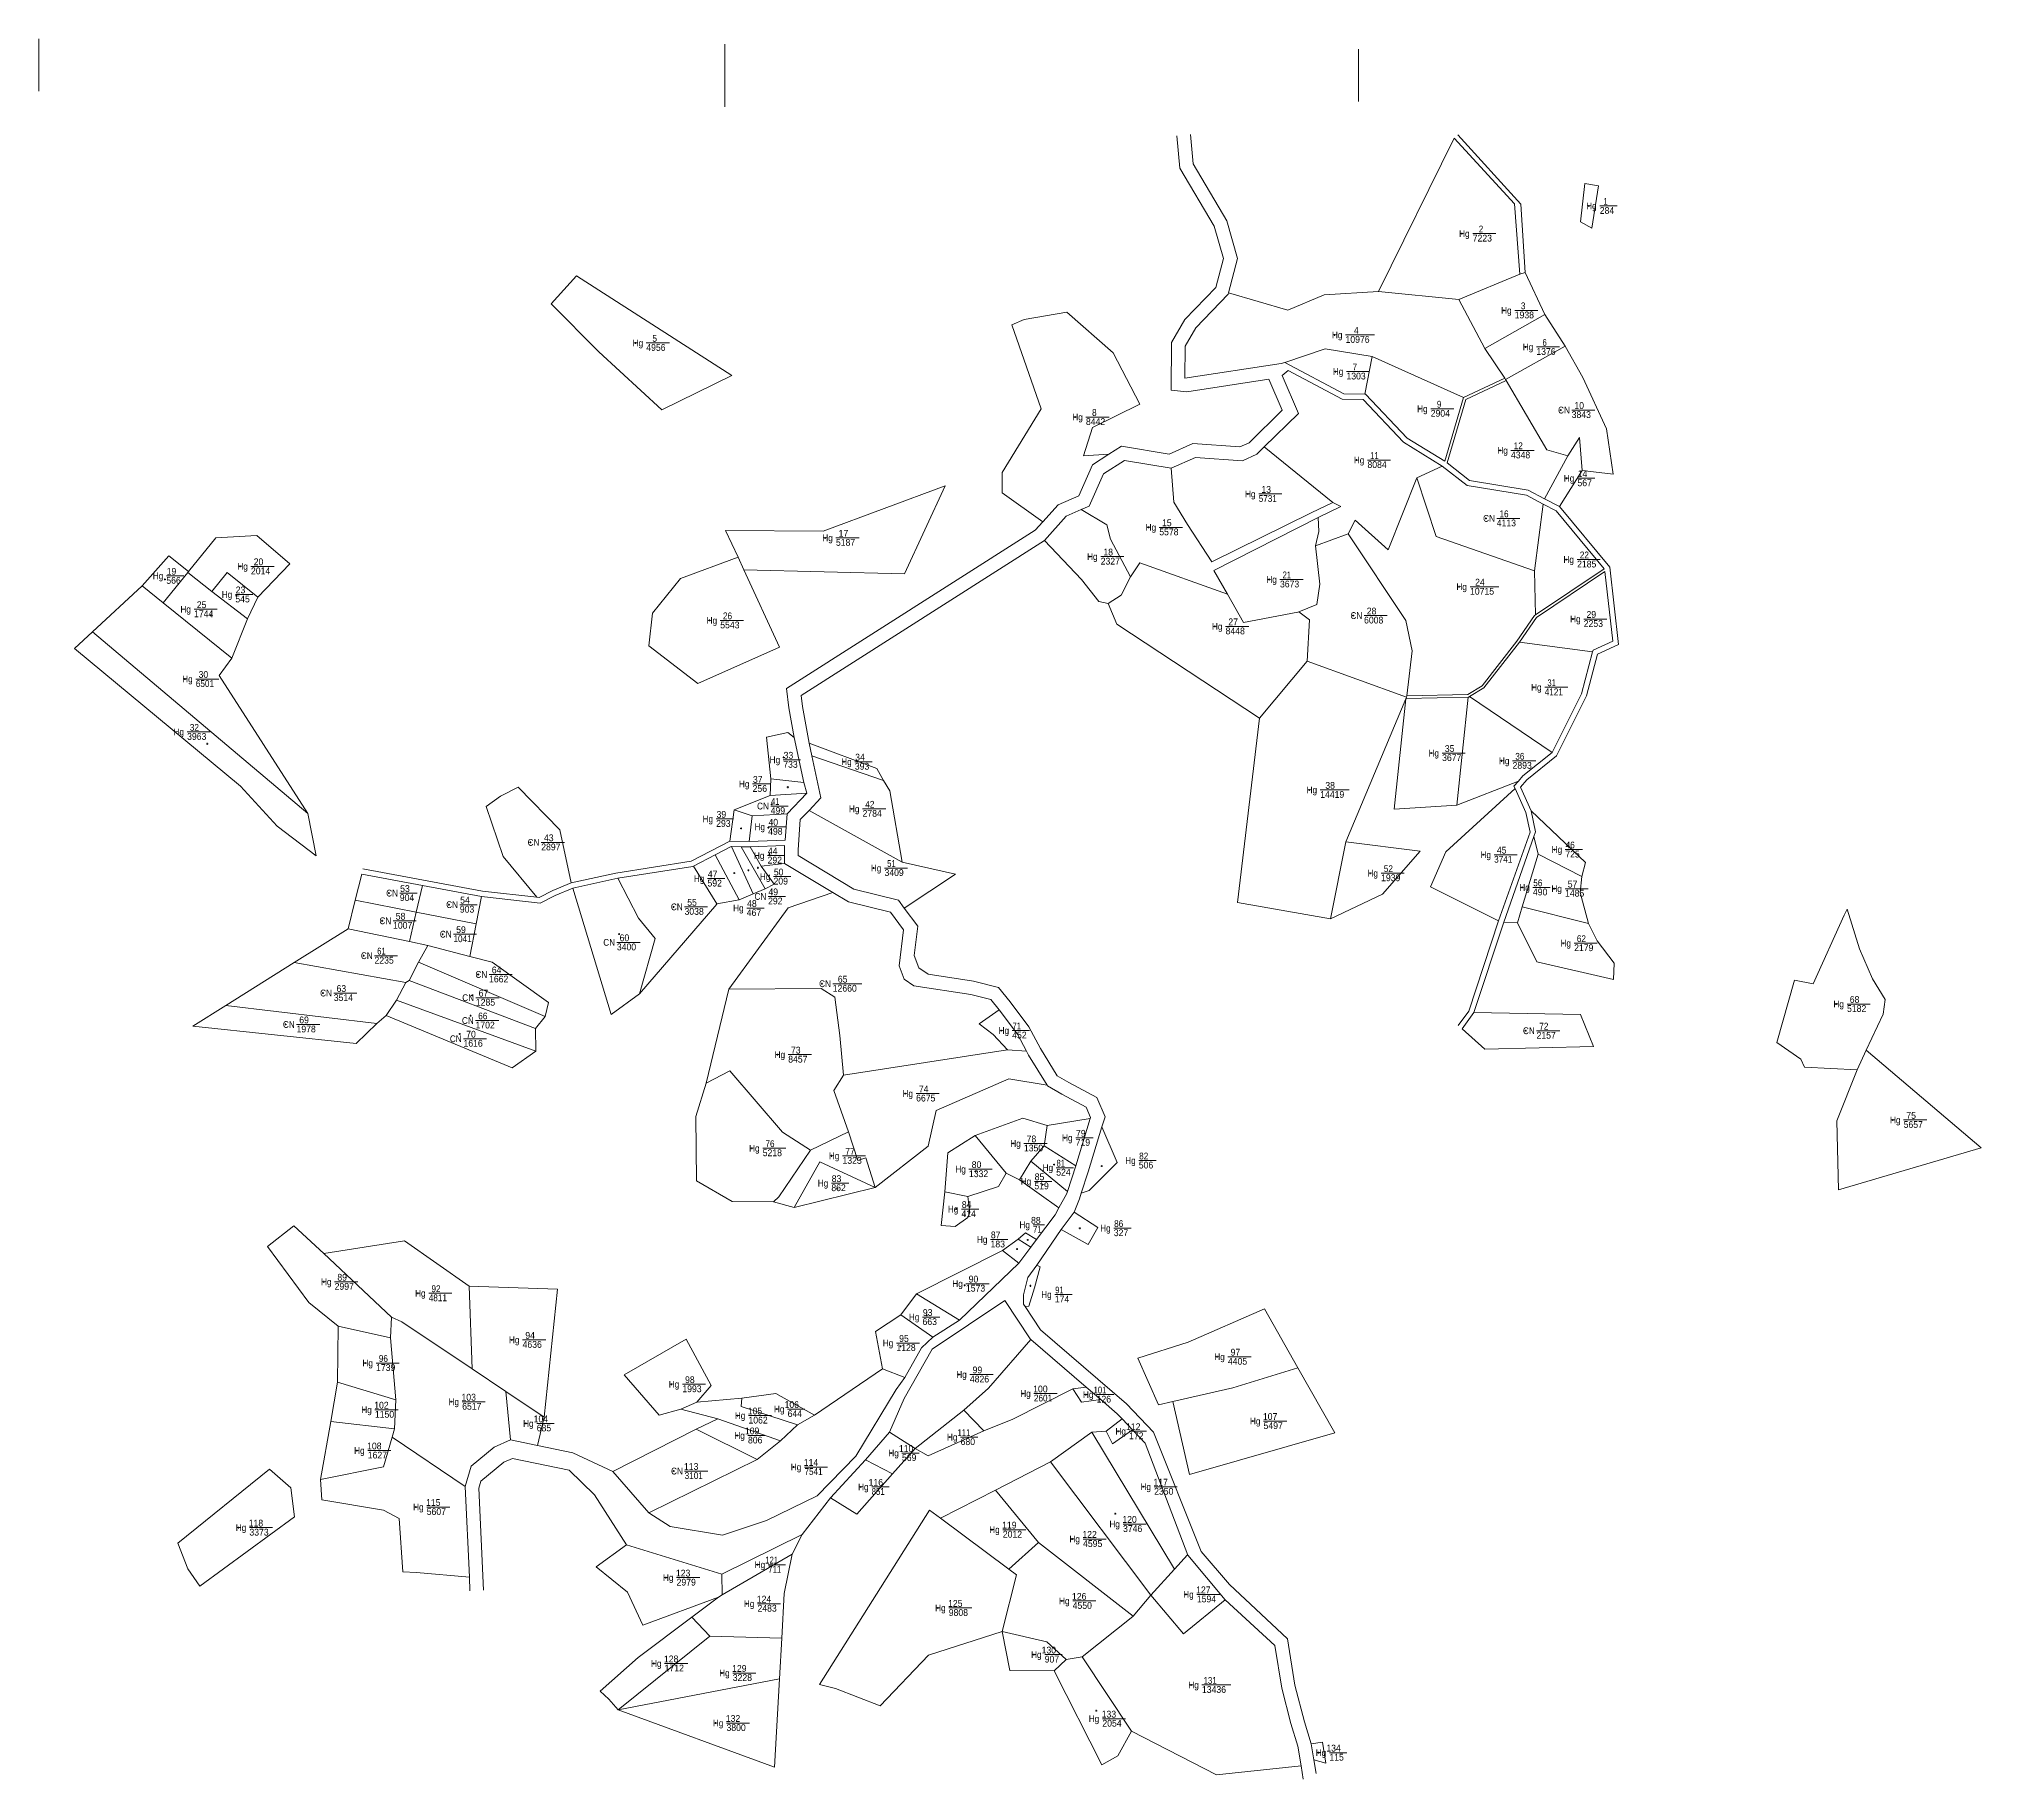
# Model space of a CAD drawing. Header units: metres. Extents: x 9729 to 11156, y 9423 to 10701.
import ezdxf

# ---------------------------------------------------------------- set-up
doc = ezdxf.new("R2010")
doc.units = ezdxf.units.M
doc.header["$LTSCALE"] = 2
for name, color, linetype, lineweight in [('22', 7, 'Continuous', 13), ('51', 7, 'Continuous', 13), ('62', 7, 'Continuous', 13)]:
    doc.layers.add(name, color=color, linetype=linetype, lineweight=lineweight)

msp = doc.modelspace()

# ---------------------------------------------------------------- texts
at = {"layer": '62'}
for s, width, p in [('Hg', 0.9, (10865.48, 10575.94)), ('284', 0.95, (10875.48, 10572.61)), ('1', 0.65, (10878.23, 10579.28)), ('Hg', 0.9, (10772.13, 10555.61)), ('2', 0.85, (10786.63, 10558.95)), ('7223', 0.95, (10782.13, 10552.28)), ('Hg', 0.9, (10803.01, 10499.17)), ('3', 0.9, (10817.51, 10502.51)), ('4', 0.9, (10694.94, 10484.51)), ('1938', 0.95, (10813.01, 10495.84)), ('Hg', 0.9, (10164.97, 10475.28)), ('4956', 0.95, (10174.97, 10471.95)), ('5', 0.9, (10179.47, 10478.62)), ('Hg', 0.9, (10678.69, 10481.17)), ('10976', 0.95, (10688.69, 10477.84)), ('Hg', 0.9, (10818.88, 10472.31)), ('6', 0.85, (10833.38, 10475.65)), ('7', 0.9, (10693.87, 10457.61)), ('1376', 0.95, (10828.88, 10468.98)), ('Hg', 0.9, (10679.37, 10454.27)), ('1303', 0.95, (10689.37, 10450.94)), ('Hg', 0.9, (10741.29, 10426.9)), ('9', 0.9, (10755.79, 10430.24)), ('10', 0.95, (10856.83, 10429.29)), ('Hg', 0.9, (10487.97, 10420.83)), ('8442', 0.95, (10497.97, 10417.5)), ('8', 0.9, (10502.47, 10424.17)), ('2904', 0.95, (10751.29, 10423.57)), ('CN', 0.9, (10844.83, 10425.95)), ('3843', 0.95, (10854.83, 10422.62)), ('12', 0.9, (10812.23, 10399.68)), ('Hg', 0.9, (10694.79, 10389.21)), ('8084', 0.95, (10704.79, 10385.88)), ('11', 0.8, (10706.79, 10392.55)), ('Hg', 0.9, (10800.23, 10396.34)), ('4348', 0.95, (10810.23, 10393.01)), ('Hg', 0.9, (10849.06, 10375.85)), ('567', 0.95, (10859.06, 10372.52)), ('14', 0.95, (10859.31, 10379.19)), ('Hg', 0.9, (10614.87, 10364.3)), ('5731', 0.9, (10624.87, 10360.97)), ('13', 0.95, (10626.87, 10367.64)), ('15', 0.95, (10553.85, 10343.13)), ('CN', 0.9, (10789.78, 10346.37)), ('4113', 0.95, (10799.78, 10343.04)), ('16', 0.9, (10801.78, 10349.71)), ('Hg', 0.9, (10304.29, 10332.08)), ('5187', 0.95, (10314.29, 10328.75)), ('17', 0.95, (10316.29, 10335.42)), ('Hg', 0.9, (10541.85, 10339.79)), ('5578', 0.95, (10551.85, 10336.46)), ('20', 0.95, (9886.53, 10314.48)), ('Hg', 0.9, (10498.8, 10318.29)), ('2327', 0.95, (10508.8, 10314.96)), ('18', 0.95, (10510.8, 10321.63)), ('Hg', 0.9, (10848.81, 10316.16)), ('2185', 0.95, (10858.81, 10312.83)), ('22', 0.9, (10860.81, 10319.5)), ('Hg', 0.9, (9812.35, 10304.14)), ('566', 0.95, (9822.35, 10300.81)), ('19', 0.95, (9822.6, 10307.48)), ('Hg', 0.9, (9874.53, 10311.14)), ('2014', 0.95, (9884.53, 10307.81)), ('Hg', 0.9, (10630.52, 10301.49)), ('3673', 0.95, (10640.52, 10298.16)), ('21', 0.8, (10642.52, 10304.83)), ('24', 0.95, (10783.9, 10299.5)), ('Hg', 0.9, (9863.05, 10290.47)), ('545', 0.95, (9873.05, 10287.14)), ('23', 0.95, (9873.3, 10293.81)), ('Hg', 0.9, (10770.15, 10296.16)), ('10715', 0.95, (10780.15, 10292.83)), ('Hg', 0.9, (9832.72, 10279.61)), ('1744', 0.95, (9842.72, 10276.28)), ('25', 0.95, (9844.72, 10282.95)), ('Hg', 0.9, (10219.3, 10271.42)), ('26', 0.9, (10231.3, 10274.76)), ('27', 0.95, (10602.58, 10270.35)), ('CN', 0.9, (10692.3, 10274.99)), ('6008', 0.95, (10702.3, 10271.66)), ('28', 0.95, (10704.3, 10278.33)), ('Hg', 0.9, (10853.71, 10272.45)), ('29', 0.95, (10865.71, 10275.79)), ('5543', 0.95, (10229.3, 10268.09)), ('Hg', 0.9, (10590.58, 10267.01)), ('8448', 0.95, (10600.58, 10263.68)), ('2253', 0.95, (10863.71, 10269.12)), ('Hg', 0.9, (9834.01, 10228.37)), ('30', 0.95, (9846.01, 10231.71)), ('6501', 0.9, (9844.01, 10225.04)), ('Hg', 0.9, (10825.02, 10222.28)), ('4121', 0.9, (10835.02, 10218.95)), ('31', 0.8, (10837.02, 10225.62)), ('Hg', 0.9, (9827.61, 10189.51)), ('3963', 0.95, (9837.61, 10186.18)), ('32', 0.9, (9839.61, 10192.85)), ('33', 0.95, (10275.86, 10172.34)), ('34', 0.95, (10328.43, 10170.94)), ('Hg', 0.9, (10749.64, 10173.94)), ('3677', 0.95, (10759.64, 10170.61)), ('35', 0.95, (10761.64, 10177.28)), ('36', 0.9, (10813.39, 10171.6)), ('Hg', 0.9, (10265.61, 10169)), ('733', 0.95, (10275.61, 10165.67)), ('Hg', 0.9, (10318.18, 10167.6)), ('393', 0.95, (10328.18, 10164.27)), ('Hg', 0.9, (10801.39, 10168.26)), ('2893', 0.95, (10811.39, 10164.93)), ('Hg', 0.9, (10243.06, 10151.27)), ('256', 0.95, (10253.06, 10147.94)), ('37', 0.95, (10253.31, 10154.61)), ('Hg', 0.9, (10660.09, 10146.9)), ('14419', 0.95, (10670.09, 10143.57)), ('38', 0.95, (10673.84, 10150.24)), ('39', 0.95, (10226.56, 10128.93)), ('CN', 0.9, (10256.34, 10135.05)), ('499', 0.95, (10266.34, 10131.72)), ('41', 0.8, (10266.59, 10138.39)), ('Hg', 0.9, (10323.86, 10132.98)), ('2784', 0.95, (10333.86, 10129.65)), ('42', 0.9, (10335.86, 10136.32)), ('Hg', 0.9, (10216.31, 10125.59)), ('293', 0.95, (10226.31, 10122.26)), ('Hg', 0.9, (10254.48, 10119.79)), ('498', 0.95, (10264.48, 10116.46)), ('40', 0.95, (10264.73, 10123.13)), ('CN', 0.9, (10087.79, 10108.35)), ('2897', 0.95, (10097.79, 10105.02)), ('43', 0.95, (10099.79, 10111.69)), ('Hg', 0.9, (10254.08, 10098.65)), ('44', 0.95, (10264.33, 10101.99)), ('Hg', 0.9, (10787.88, 10099.27)), ('45', 0.95, (10799.88, 10102.61)), ('Hg', 0.9, (10840.15, 10103.08)), ('725', 0.95, (10850.15, 10099.75)), ('46', 0.9, (10850.4, 10106.42)), ('47', 0.95, (10220.16, 10085.1)), ('292', 0.95, (10264.08, 10095.32)), ('50', 0.95, (10268.69, 10086.57)), ('Hg', 0.9, (10339.97, 10089.47)), ('3409', 0.95, (10349.97, 10086.14)), ('51', 0.8, (10351.97, 10092.81)), ('Hg', 0.9, (10704.83, 10085.69)), ('52', 0.9, (10716.83, 10089.03)), ('3741', 0.9, (10797.88, 10095.94)), ('CN', 0.9, (9983.88, 10071.08)), ('53', 0.95, (9994.13, 10074.42)), ('Hg', 0.9, (10209.91, 10081.76)), ('592', 0.95, (10219.91, 10078.43)), ('Hg', 0.9, (10258.44, 10083.23)), ('49', 0.95, (10264.71, 10071.98)), ('209', 0.95, (10268.44, 10079.9)), ('1939', 0.95, (10714.83, 10082.36)), ('Hg', 0.9, (10816.36, 10075.26)), ('490', 0.95, (10826.36, 10071.93)), ('56', 0.9, (10826.61, 10078.6)), ('Hg', 0.9, (10839.95, 10074.34)), ('1485', 0.95, (10849.95, 10071.01)), ('57', 0.95, (10851.95, 10077.68)), ('904', 0.95, (9993.88, 10067.75)), ('CN', 0.9, (10027.97, 10062.59)), ('903', 0.95, (10037.97, 10059.26)), ('54', 0.95, (10038.22, 10065.93)), ('CN', 0.9, (10193.05, 10060.96)), ('3038', 0.95, (10203.05, 10057.63)), ('55', 0.95, (10205.05, 10064.3)), ('Hg', 0.9, (10238.78, 10060.1)), ('467', 0.95, (10248.78, 10056.77)), ('48', 0.95, (10249.03, 10063.44)), ('CN', 0.9, (10254.46, 10068.64)), ('292', 0.95, (10264.46, 10065.31)), ('CN', 0.9, (9978.91, 10050.73)), ('1007', 0.95, (9988.91, 10047.4)), ('58', 0.95, (9990.91, 10054.07)), ('59', 0.95, (10035.29, 10044.22)), ('61', 0.8, (9977.29, 10028.46)), ('CN', 0.9, (10023.29, 10040.88)), ('1041', 0.9, (10033.29, 10037.55)), ('CN', 0.9, (10143.37, 10034.9)), ('3400', 0.95, (10153.37, 10031.57)), ('60', 0.95, (10155.37, 10038.24)), ('Hg', 0.9, (10846.64, 10034.28)), ('2179', 0.95, (10856.64, 10030.95)), ('62', 0.9, (10858.64, 10037.62)), ('CN', 0.9, (9965.29, 10025.12)), ('2235', 0.95, (9975.29, 10021.79)), ('64', 0.95, (10061.45, 10014.65)), ('63', 0.95, (9947.38, 10001)), ('CN', 0.9, (10049.45, 10011.31)), ('1662', 0.95, (10059.45, 10007.98)), ('CN', 0.9, (10301.95, 10004.52)), ('12660', 0.95, (10311.95, 10001.19)), ('65', 0.95, (10315.7, 10007.86)), ('CN', 0.9, (9935.38, 9997.66)), ('3514', 0.95, (9945.38, 9994.33)), ('CN', 0.9, (10039.76, 9994.24)), ('1285', 0.95, (10049.76, 9990.91)), ('67', 0.95, (10051.76, 9997.58)), ('Hg', 0.9, (11047.15, 9989.62)), ('5182', 0.95, (11057.15, 9986.29)), ('68', 0.95, (11059.15, 9992.96)), ('CN', 0.9, (9908, 9974.59)), ('1978', 0.95, (9918, 9971.26)), ('69', 0.95, (9920, 9977.93)), ('CN', 0.9, (10039.51, 9977.48)), ('1702', 0.95, (10049.51, 9974.15)), ('66', 0.9, (10051.51, 9980.82)), ('Hg', 0.9, (10433.8, 9970.13)), ('71', 0.8, (10444.05, 9973.47)), ('CN', 0.9, (10819.04, 9969.99)), ('72', 0.9, (10831.04, 9973.33)), ('CN', 0.9, (10030.66, 9964.09)), ('1616', 0.95, (10040.66, 9960.76)), ('70', 0.95, (10042.66, 9967.43)), ('73', 0.95, (10281.25, 9955.75)), ('452', 0.95, (10443.8, 9966.8)), ('2157', 0.95, (10829.04, 9966.66)), ('Hg', 0.9, (10269.25, 9952.41)), ('8457', 0.95, (10279.25, 9949.08)), ('74', 0.95, (10375.22, 9927.18)), ('Hg', 0.9, (10363.22, 9923.84)), ('6675', 0.95, (10373.22, 9920.51)), ('Hg', 0.9, (11088.72, 9904.43)), ('5657', 0.95, (11098.72, 9901.1)), ('75', 0.95, (11100.72, 9907.77)), ('76', 0.9, (10262.5, 9886.99)), ('Hg', 0.9, (10442.41, 9887.17)), ('78', 0.95, (10454.41, 9890.51)), ('Hg', 0.9, (10480.42, 9891.29)), ('719', 0.95, (10490.42, 9887.96)), ('79', 0.95, (10490.67, 9894.63)), ('Hg', 0.9, (10250.5, 9883.65)), ('5218', 0.95, (10260.5, 9880.32)), ('Hg', 0.9, (10309.12, 9878.07)), ('1323', 0.95, (10319.12, 9874.74)), ('77', 0.95, (10321.12, 9881.41)), ('80', 0.95, (10414.03, 9871.6)), ('1350', 0.95, (10452.41, 9883.84)), ('81', 0.8, (10476.39, 9872.69)), ('Hg', 0.9, (10526.83, 9874.61)), ('506', 0.95, (10536.83, 9871.28)), ('82', 0.9, (10537.08, 9877.95)), ('Hg', 0.9, (10300.93, 9857.97)), ('83', 0.95, (10311.18, 9861.31)), ('Hg', 0.9, (10402.03, 9868.26)), ('1332', 0.95, (10412.03, 9864.93)), ('Hg', 0.9, (10450.07, 9859.33)), ('519', 0.95, (10460.07, 9856)), ('85', 0.95, (10460.32, 9862.67)), ('Hg', 0.9, (10466.14, 9869.35)), ('524', 0.95, (10476.14, 9866.02)), ('862', 0.95, (10310.93, 9854.64)), ('84', 0.95, (10406.77, 9842.28)), ('Hg', 0.9, (10396.52, 9838.94)), ('414', 0.95, (10406.52, 9835.61)), ('Hg', 0.9, (10449.14, 9827.36)), ('88', 0.95, (10457.64, 9830.7)), ('86', 0.9, (10518.68, 9828.26)), ('Hg', 0.9, (10417.88, 9816.63)), ('183', 0.95, (10427.88, 9813.3)), ('87', 0.95, (10428.13, 9819.97)), ('71', 0.8, (10459.14, 9824.03)), ('Hg', 0.9, (10508.43, 9824.92)), ('327', 0.95, (10518.43, 9821.59)), ('Hg', 0.9, (9936, 9785.51)), ('89', 0.95, (9948, 9788.85)), ('90', 0.95, (10411.8, 9787.49)), ('2997', 0.95, (9946, 9782.18)), ('Hg', 0.9, (10005.12, 9777.1)), ('4811', 0.9, (10015.12, 9773.77)), ('92', 0.9, (10017.12, 9780.44)), ('Hg', 0.9, (10399.8, 9784.15)), ('1573', 0.95, (10409.8, 9780.82)), ('Hg', 0.9, (10465.11, 9776.17)), ('174', 0.95, (10475.11, 9772.84)), ('91', 0.8, (10475.36, 9779.51)), ('Hg', 0.9, (10367.9, 9759.63)), ('663', 0.95, (10377.9, 9756.3)), ('93', 0.95, (10378.15, 9762.97)), ('Hg', 0.9, (10074.08, 9742.86)), ('94', 0.95, (10086.08, 9746.2)), ('95', 0.95, (10360.73, 9743.89)), ('96', 0.9, (9978.45, 9729.2)), ('4636', 0.95, (10084.08, 9739.53)), ('Hg', 0.9, (10348.73, 9740.55)), ('1128', 0.95, (10358.73, 9737.22)), ('Hg', 0.9, (10592.27, 9730.48)), ('4405', 0.95, (10602.27, 9727.15)), ('97', 0.95, (10604.27, 9733.82)), ('Hg', 0.9, (9966.45, 9725.86)), ('1739', 0.95, (9976.45, 9722.53)), ('98', 0.95, (10203.46, 9713.62)), ('Hg', 0.9, (10402.69, 9717.44)), ('4826', 0.95, (10412.69, 9714.11)), ('99', 0.95, (10414.69, 9720.78)), ('103', 0.95, (10039.19, 9700.74)), ('Hg', 0.9, (10191.46, 9710.28)), ('1993', 0.95, (10201.46, 9706.95)), ('Hg', 0.9, (10449.72, 9703.47)), ('100', 0.95, (10459.22, 9706.81)), ('2601', 0.9, (10459.72, 9700.14)), ('Hg', 0.9, (10495.81, 9702.67)), ('101', 0.85, (10503.56, 9706.01)), ('126', 0.95, (10505.81, 9699.34)), ('Hg', 0.9, (9965.59, 9691.54)), ('102', 0.95, (9975.09, 9694.88)), ('1150', 0.95, (9975.59, 9688.21)), ('Hg', 0.9, (10029.69, 9697.4)), ('6517', 0.95, (10039.69, 9694.07)), ('104', 0.95, (10092.21, 9684.82)), ('Hg', 0.9, (10240.02, 9687.25)), ('105', 0.95, (10249.52, 9690.59)), ('Hg', 0.9, (10268.8, 9692.02)), ('106', 0.95, (10276.55, 9695.36)), ('644', 0.95, (10278.8, 9688.69)), ('107', 0.95, (10627.98, 9686.55)), ('Hg', 0.9, (10084.46, 9681.48)), ('685', 0.95, (10094.46, 9678.15)), ('Hg', 0.9, (10239.67, 9672.63)), ('109', 0.95, (10247.42, 9675.97)), ('1062', 0.95, (10250.02, 9683.92)), ('Hg', 0.9, (10395.89, 9671.42)), ('111', 0.85, (10403.64, 9674.76)), ('Hg', 0.9, (10519.68, 9675.72)), ('112', 0.95, (10527.43, 9679.06)), ('172', 0.95, (10529.68, 9672.39)), ('Hg', 0.9, (10618.48, 9683.21)), ('5497', 0.95, (10628.48, 9679.88)), ('Hg', 0.9, (9960.33, 9661.58)), ('108', 0.95, (9969.83, 9664.92)), ('1627', 0.95, (9970.33, 9658.25)), ('806', 0.95, (10249.67, 9669.3)), ('Hg', 0.9, (10352.8, 9659.73)), ('110', 0.95, (10360.55, 9663.07)), ('569', 0.95, (10362.8, 9656.4)), ('680', 0.95, (10405.89, 9668.09)), ('CN', 0.9, (10193.14, 9646.5)), ('113', 0.95, (10202.64, 9649.84)), ('3101', 0.9, (10203.14, 9643.17)), ('Hg', 0.9, (10281.15, 9649.46)), ('114', 0.95, (10290.65, 9652.8)), ('7541', 0.9, (10291.15, 9646.13)), ('Hg', 0.9, (10330.56, 9634.85)), ('116', 0.95, (10338.31, 9638.19)), ('851', 0.85, (10340.56, 9631.52)), ('Hg', 0.9, (10538.08, 9634.98)), ('117', 0.95, (10547.58, 9638.32)), ('2350', 0.95, (10548.08, 9631.65)), ('Hg', 0.9, (10003.66, 9620.06)), ('115', 0.95, (10013.16, 9623.4)), ('5607', 0.95, (10013.66, 9616.73)), ('Hg', 0.9, (9873.38, 9604.93)), ('118', 0.95, (9882.88, 9608.27)), ('3373', 0.95, (9883.38, 9601.6)), ('Hg', 0.9, (10426.91, 9603.44)), ('119', 0.95, (10436.41, 9606.78)), ('2012', 0.95, (10436.91, 9600.11)), ('122', 0.95, (10495.35, 9599.91)), ('Hg', 0.9, (10515.21, 9607.58)), ('120', 0.95, (10524.71, 9610.92)), ('3746', 0.95, (10525.21, 9604.25)), ('Hg', 0.9, (10485.85, 9596.57)), ('4595', 0.95, (10495.85, 9593.24)), ('123', 0.95, (10196.73, 9571.54)), ('Hg', 0.9, (10254.6, 9577.72)), ('121', 0.85, (10262.35, 9581.06)), ('711', 0.85, (10264.6, 9574.39)), ('Hg', 0.9, (10187.23, 9568.2)), ('2979', 0.95, (10197.23, 9564.87)), ('Hg', 0.9, (10569.45, 9555.88)), ('127', 0.95, (10578.95, 9559.22)), ('Hg', 0.9, (10246.66, 9549.04)), ('124', 0.95, (10256.16, 9552.38)), ('2483', 0.95, (10256.66, 9545.71)), ('Hg', 0.9, (10387.18, 9545.91)), ('125', 0.95, (10396.68, 9549.25)), ('9808', 0.95, (10397.18, 9542.58)), ('Hg', 0.9, (10478.22, 9551.08)), ('126', 0.95, (10487.72, 9554.42)), ('4550', 0.95, (10488.22, 9547.75)), ('1594', 0.95, (10579.45, 9552.55)), ('130', 0.95, (10465.42, 9514.98)), ('Hg', 0.9, (10178.45, 9505.13)), ('128', 0.95, (10187.95, 9508.47)), ('1712', 0.95, (10188.45, 9501.8)), ('129', 0.95, (10238, 9501.47)), ('Hg', 0.9, (10457.67, 9511.64)), ('907', 0.95, (10467.67, 9508.31)), ('Hg', 0.9, (10228.5, 9498.13)), ('3228', 0.95, (10238.5, 9494.8)), ('Hg', 0.9, (10573.21, 9489.35)), ('13436', 0.95, (10583.21, 9486.02)), ('131', 0.85, (10584.46, 9492.69)), ('Hg', 0.9, (10223.89, 9461.39)), ('132', 0.95, (10233.39, 9464.73)), ('3800', 0.95, (10233.89, 9458.06)), ('Hg', 0.9, (10500.03, 9464.56)), ('133', 0.95, (10509.53, 9467.9)), ('2054', 0.95, (10510.03, 9461.23)), ('134', 0.95, (10674.59, 9442.95)), ('Hg', 0.9, (10666.84, 9439.61)), ('115', 0.95, (10676.84, 9436.28))]:
    msp.add_text(s, height=5, dxfattribs=dict(at, width=width)).set_placement(p)

# ---------------------------------------------------------------- hatches: boundary and pattern name
at = {"layer": '51'}
for points in [[(10867.555, 10578.44, 1), (10867.405, 10578.44, 1)], [(10774.205, 10558.11, 1), (10774.055, 10558.11, 1)], [(10805.085, 10501.67, 1), (10804.935, 10501.67, 1)], [(10167.045, 10477.78, 1), (10166.895, 10477.78, 1)], [(10680.765, 10483.67, 1), (10680.615, 10483.67, 1)], [(10820.955, 10474.81, 1), (10820.805, 10474.81, 1)], [(10681.445, 10456.77, 1), (10681.295, 10456.77, 1)], [(10490.045, 10423.33, 1), (10489.895, 10423.33, 1)], [(10743.365, 10429.4, 1), (10743.215, 10429.4, 1)], [(10846.905, 10428.45, 1), (10846.755, 10428.45, 1)], [(10696.865, 10391.71, 1), (10696.715, 10391.71, 1)], [(10802.305, 10398.84, 1), (10802.155, 10398.84, 1)], [(10851.135, 10378.35, 1), (10850.985, 10378.35, 1)], [(10616.945, 10366.8, 1), (10616.795, 10366.8, 1)], [(10791.855, 10348.87, 1), (10791.705, 10348.87, 1)], [(10306.365, 10334.58, 1), (10306.215, 10334.58, 1)], [(10543.925, 10342.29, 1), (10543.775, 10342.29, 1)], [(10500.875, 10320.79, 1), (10500.725, 10320.79, 1)], [(10850.885, 10318.66, 1), (10850.735, 10318.66, 1)], [(9821.435, 10304.01, 1), (9821.285, 10304.01, 1)], [(9876.605, 10313.64, 1), (9876.455, 10313.64, 1)], [(10632.595, 10303.99, 1), (10632.445, 10303.99, 1)], [(9873.885, 10292.09, 1), (9873.735, 10292.09, 1)], [(10772.225, 10298.66, 1), (10772.075, 10298.66, 1)], [(9854.955, 10277.73, 1), (9854.805, 10277.73, 1)], [(10694.375, 10277.49, 1), (10694.225, 10277.49, 1)], [(10855.785, 10274.95, 1), (10855.635, 10274.95, 1)], [(10221.375, 10273.92, 1), (10221.225, 10273.92, 1)], [(10592.655, 10269.51, 1), (10592.505, 10269.51, 1)], [(9836.085, 10230.87, 1), (9835.935, 10230.87, 1)], [(10827.095, 10224.78, 1), (10826.945, 10224.78, 1)], [(9852.475, 10183.25, 1), (9852.325, 10183.25, 1)], [(10751.715, 10176.44, 1), (10751.565, 10176.44, 1)], [(10275.865, 10173.25, 1), (10275.715, 10173.25, 1)], [(10320.255, 10170.1, 1), (10320.105, 10170.1, 1)], [(10803.465, 10170.76, 1), (10803.315, 10170.76, 1)], [(10279.025, 10151.43, 1), (10278.875, 10151.43, 1)], [(10662.165, 10149.4, 1), (10662.015, 10149.4, 1)], [(10267.175, 10138.72, 1), (10267.025, 10138.72, 1)], [(10325.935, 10135.48, 1), (10325.785, 10135.48, 1)], [(10244.675, 10121.09, 1), (10244.525, 10121.09, 1)], [(10264.735, 10121.71, 1), (10264.585, 10121.71, 1)], [(10089.865, 10110.85, 1), (10089.715, 10110.85, 1)], [(10842.225, 10105.58, 1), (10842.075, 10105.58, 1)], [(10250.105, 10090.39, 1), (10249.955, 10090.39, 1)], [(10257.005, 10092.15, 1), (10256.855, 10092.15, 1)], [(10265.505, 10102.32, 1), (10265.355, 10102.32, 1)], [(10342.045, 10091.97, 1), (10341.895, 10091.97, 1)], [(10789.955, 10101.77, 1), (10789.805, 10101.77, 1)], [(10225.415, 10083.68, 1), (10225.265, 10083.68, 1)], [(10239.685, 10088.27, 1), (10239.535, 10088.27, 1)], [(10706.905, 10088.19, 1), (10706.755, 10088.19, 1)], [(10818.435, 10077.76, 1), (10818.285, 10077.76, 1)], [(10842.025, 10076.84, 1), (10841.875, 10076.84, 1)], [(9985.955, 10073.58, 1), (9985.805, 10073.58, 1)], [(10030.045, 10065.09, 1), (10029.895, 10065.09, 1)], [(10195.125, 10063.46, 1), (10194.975, 10063.46, 1)], [(9980.985, 10053.23, 1), (9980.835, 10053.23, 1)], [(10025.365, 10043.38, 1), (10025.215, 10043.38, 1)], [(10155.085, 10043.53, 1), (10154.935, 10043.53, 1)], [(10848.715, 10036.78, 1), (10848.565, 10036.78, 1)], [(9967.365, 10027.62, 1), (9967.215, 10027.62, 1)], [(10051.525, 10013.81, 1), (10051.375, 10013.81, 1)], [(10304.025, 10007.02, 1), (10303.875, 10007.02, 1)], [(9937.455, 10000.16, 1), (9937.305, 10000.16, 1)], [(10047.085, 9998.49, 1), (10046.935, 9998.49, 1)], [(11049.225, 9992.12, 1), (11049.075, 9992.12, 1)], [(9910.075, 9977.09, 1), (9909.925, 9977.09, 1)], [(10045.975, 9983.48, 1), (10045.825, 9983.48, 1)], [(10037.985, 9970.1, 1), (10037.835, 9970.1, 1)], [(10435.875, 9972.63, 1), (10435.725, 9972.63, 1)], [(10821.115, 9972.49, 1), (10820.965, 9972.49, 1)], [(10271.325, 9954.91, 1), (10271.175, 9954.91, 1)], [(10365.295, 9926.34, 1), (10365.145, 9926.34, 1)], [(11090.795, 9906.93, 1), (11090.645, 9906.93, 1)], [(10444.485, 9889.67, 1), (10444.335, 9889.67, 1)], [(10482.495, 9893.79, 1), (10482.345, 9893.79, 1)], [(10252.575, 9886.15, 1), (10252.425, 9886.15, 1)], [(10311.195, 9880.57, 1), (10311.045, 9880.57, 1)], [(10416.965, 9869, 1), (10416.815, 9869, 1)], [(10474.645, 9874.19, 1), (10474.495, 9874.19, 1)], [(10509.625, 9873.02, 1), (10509.475, 9873.02, 1)], [(10315.275, 9856.39, 1), (10315.125, 9856.39, 1)], [(10466.165, 9859.49, 1), (10466.015, 9859.49, 1)], [(10402.695, 9841.44, 1), (10402.545, 9841.44, 1)], [(10455.305, 9818.78, 1), (10455.155, 9818.78, 1)], [(10493.555, 9827.42, 1), (10493.405, 9827.42, 1)], [(10447.415, 9812.13, 1), (10447.265, 9812.13, 1)], [(9938.075, 9788.01, 1), (9937.925, 9788.01, 1)], [(10007.195, 9779.6, 1), (10007.045, 9779.6, 1)], [(10408.885, 9785.48, 1), (10408.735, 9785.48, 1)], [(10457.255, 9785.09, 1), (10457.105, 9785.09, 1)], [(10381.075, 9763.3, 1), (10380.925, 9763.3, 1)], [(10076.155, 9745.36, 1), (10076.005, 9745.36, 1)], [(10361.905, 9740.71, 1), (10361.755, 9740.71, 1)], [(10594.345, 9732.98, 1), (10594.195, 9732.98, 1)], [(9968.525, 9728.36, 1), (9968.375, 9728.36, 1)], [(10404.765, 9719.94, 1), (10404.615, 9719.94, 1)], [(10193.535, 9712.78, 1), (10193.385, 9712.78, 1)], [(10451.795, 9705.97, 1), (10451.645, 9705.97, 1)], [(10497.885, 9705.17, 1), (10497.735, 9705.17, 1)], [(9967.665, 9694.04, 1), (9967.515, 9694.04, 1)], [(10031.765, 9699.9, 1), (10031.615, 9699.9, 1)], [(10242.095, 9689.75, 1), (10241.945, 9689.75, 1)], [(10270.875, 9694.52, 1), (10270.725, 9694.52, 1)], [(10086.535, 9683.98, 1), (10086.385, 9683.98, 1)], [(10241.745, 9675.13, 1), (10241.595, 9675.13, 1)], [(10521.755, 9678.22, 1), (10521.605, 9678.22, 1)], [(10620.555, 9685.71, 1), (10620.405, 9685.71, 1)], [(9962.405, 9664.08, 1), (9962.255, 9664.08, 1)], [(10354.875, 9662.23, 1), (10354.725, 9662.23, 1)], [(10397.965, 9673.92, 1), (10397.815, 9673.92, 1)], [(10195.215, 9649, 1), (10195.065, 9649, 1)], [(10283.225, 9651.96, 1), (10283.075, 9651.96, 1)], [(10332.635, 9637.35, 1), (10332.485, 9637.35, 1)], [(10540.155, 9637.48, 1), (10540.005, 9637.48, 1)], [(10005.735, 9622.56, 1), (10005.585, 9622.56, 1)], [(9875.455, 9607.43, 1), (9875.305, 9607.43, 1)], [(10428.985, 9605.94, 1), (10428.835, 9605.94, 1)], [(10519.625, 9617.67, 1), (10519.475, 9617.67, 1)], [(10487.925, 9599.07, 1), (10487.775, 9599.07, 1)], [(10256.675, 9580.22, 1), (10256.525, 9580.22, 1)], [(10189.305, 9570.7, 1), (10189.155, 9570.7, 1)], [(10248.735, 9551.54, 1), (10248.585, 9551.54, 1)], [(10389.255, 9548.41, 1), (10389.105, 9548.41, 1)], [(10480.295, 9553.58, 1), (10480.145, 9553.58, 1)], [(10571.525, 9558.38, 1), (10571.375, 9558.38, 1)], [(10180.525, 9507.63, 1), (10180.375, 9507.63, 1)], [(10459.745, 9514.14, 1), (10459.595, 9514.14, 1)], [(10230.575, 9500.63, 1), (10230.425, 9500.63, 1)], [(10575.285, 9491.85, 1), (10575.135, 9491.85, 1)], [(10225.965, 9463.89, 1), (10225.815, 9463.89, 1)], [(10505.615, 9472.9, 1), (10505.465, 9472.9, 1)], [(10668.915, 9442.11, 1), (10668.765, 9442.11, 1)]]:
    msp.add_hatch(color=256, dxfattribs=at).paths.add_polyline_path(points)

# ---------------------------------------------------------------- linework, layer by layer
at = {"layer": '22'}
for p, q in [((9728.68, 10701.17), (9728.68, 10662.73)), ((10232.74, 10697.33), (10232.74, 10651.19)), ((10698.33, 10693.48), (10698.33, 10655.04)), ((10816.69, 10528.33), (10772.04, 10509.65)), ((10820.69, 10529.64), (10816.69, 10528.33)), ((10712.83, 10515.49), (10772.04, 10509.65)), ((10702.88, 10440.2), (10708.25, 10467.93)), ((10708.25, 10467.93), (10775.45, 10437.72)), ((10805.75, 10451.86), (10775.45, 10437.72)), ((10806.81, 10450.16), (10806.31, 10451.02)), ((10679.44, 10360.52), (10629, 10401.39)), ((10852.09, 10394.87), (10834.97, 10363.32)), ((10759.74, 10387.35), (10741.06, 10378.77)), ((10862.57, 10383.97), (10845.81, 10357.59)), ((10834.97, 10363.32), (10845.81, 10357.59)), ((10833.92, 10359.35), (10827.62, 10310.39)), ((10666.52, 10328.71), (10690.58, 10337.42)), ((10246.65, 10311.19), (10242.48, 10320.27)), ((9855.65, 10295.08), (9838.14, 10309.17)), ((10827.62, 10310.39), (10828.3, 10277.98)), ((9804.54, 10299.32), (9768.03, 10265.65)), ((9855.65, 10295.08), (9881.91, 10275.09)), ((9881.91, 10275.09), (9889.52, 10290.92)), ((9870.39, 10246.31), (9820.11, 10286.78)), ((9870.39, 10246.31), (9881.91, 10275.09)), ((9768.03, 10265.65), (9926.2, 10132)), ((10816.47, 10258), (10870.21, 10250.82)), ((10733.13, 10216.65), (10778.8, 10217.61)), ((10733.63, 10218.55), (10733.51, 10217.56)), ((10778.8, 10217.61), (10770.49, 10138.08)), ((10779.81, 10217.99), (10840.45, 10176.81)), ((10266.57, 10157.54), (10290.61, 10154.97)), ((10815.66, 10155.9), (10770.49, 10138.08)), ((10239.59, 10134.89), (10236.26, 10111.83)), ((10252.69, 10130.44), (10278.38, 10131.87)), ((10294.56, 10134.38), (10362.85, 10096.44)), ((10252.69, 10130.44), (10250.49, 10111.55)), ((10236.26, 10111.83), (10250.49, 10111.55)), ((10237.67, 10107.81), (10253.42, 10072.97)), ((10244.78, 10107.66), (10237.67, 10107.81)), ((10244.78, 10107.66), (10262.28, 10076.65)), ((10251.38, 10107.59), (10244.78, 10107.66)), ((10689.02, 10111.31), (10677.54, 10054.8)), ((10805.06, 10052.13), (10827.04, 10115.16)), ((10827.04, 10115.16), (10830.13, 10102.32)), ((10209.53, 10093.31), (10225.53, 10101.69)), ((10209.53, 10093.31), (10226.69, 10065.68)), ((10225.53, 10101.69), (10243.21, 10068.73)), ((10311.97, 10074.15), (10276.5, 10095.46)), ((10830.13, 10102.32), (10818.41, 10063.4)), ((10862.27, 10085.85), (10830.13, 10102.32)), ((10006, 10059.64), (10010.63, 10079.23)), ((10154.02, 10084.53), (10120.89, 10077.21)), ((9961.19, 10068.49), (9955.87, 10047.44)), ((10006, 10059.64), (9961.19, 10068.49)), ((10818.41, 10063.4), (10814.97, 10051.87)), ((10867.12, 10051.37), (10818.41, 10063.4)), ((9916.15, 10022.5), (9955.87, 10047.44)), ((10006, 10059.64), (10049.91, 10050.97)), ((10805.06, 10052.13), (10783.07, 9985.98)), ((10805.06, 10052.13), (10814.97, 10051.87)), ((10014.49, 10035.13), (10000.88, 10037.99)), ((10007.58, 10022.77), (10014.49, 10035.13)), ((10014.49, 10035.13), (10045.27, 10027.13)), ((9866.02, 9991.02), (9916.15, 10022.5)), ((9998.23, 10007.8), (9916.15, 10022.5)), ((9976.92, 9977.84), (9866.02, 9991.02)), ((9991.39, 9994.91), (9983.86, 9983.62)), ((10235.67, 10002.94), (10218.96, 9933.9)), ((9983.86, 9983.62), (9976.92, 9977.84)), ((10319.93, 9939.89), (10440.33, 9958.51)), ((10454.2, 9957.48), (10440.33, 9958.51)), ((11071.31, 9958.18), (11064.6, 9943.84)), ((10501.19, 9908.1), (10469.39, 9902.9)), ((10490.46, 9873.12), (10501.19, 9908.1)), ((10295.7, 9884.67), (10323.56, 9898.27)), ((10416.65, 9895.45), (10439.31, 9867.81)), ((10484.41, 9854.39), (10457.39, 9876.65)), ((10490.46, 9873.12), (10467.19, 9887.9)), ((10449.04, 9863), (10478.1, 9842.34)), ((10283.62, 9842.65), (10268.31, 9846.71)), ((10343.19, 9857.41), (10283.62, 9842.65)), ((10394.23, 9854.15), (10411.22, 9850.69)), ((10489.38, 9839.3), (10479.76, 9826.52)), ((10479.76, 9826.52), (10461.97, 9800.32)), ((9937.99, 9808.73), (9987.88, 9762.16)), ((10046.96, 9724.09), (10044.88, 9784.71)), ((9987, 9746.84), (9987.88, 9762.16)), ((10075.13, 9671.91), (10071.88, 9707.4)), ((10498.22, 9710.64), (10488.23, 9709.37)), ((10408.26, 9693.73), (10372.39, 9665.66)), ((10408.26, 9693.73), (10423, 9678.44)), ((10094.92, 9667.77), (10100.03, 9688.54)), ((10211.57, 9679.73), (10256.33, 9657.44)), ((10227.6, 9687.38), (10273.47, 9671.3)), ((10335.94, 9657.32), (10353.75, 9677.62)), ((10353.75, 9677.62), (10372.39, 9665.66)), ((10472.04, 9655.69), (10502.28, 9677.5)), ((10524.48, 9687.33), (10532.08, 9679.35)), ((9988.18, 9674.01), (10041.9, 9637.65)), ((10094.92, 9667.77), (10075.13, 9671.91)), ((10355.76, 9646.84), (10372.39, 9665.66)), ((10150.44, 9648.69), (10176.84, 9618.29)), ((10335.94, 9657.32), (10310.39, 9629.26)), ((10335.94, 9657.32), (10355.76, 9646.84)), ((10472.04, 9655.69), (10545.55, 9557.86)), ((10431.54, 9635.03), (10463.18, 9596.59)), ((10310.39, 9629.26), (10289.38, 9602.46)), ((10441.33, 9576.85), (10391.04, 9614.37)), ((10160.46, 9594.82), (10230.54, 9573.28)), ((10289.38, 9602.46), (10282.02, 9588.03)), ((10600.26, 9554.33), (10572.89, 9587.16)), ((10044.97, 9571.11), (10045.43, 9561.13)), ((10208.36, 9541.65), (10227.9, 9556.42)), ((10545.55, 9557.86), (10532.65, 9542.46)), ((10221.61, 9527.65), (10154.37, 9473.62)), ((10274.46, 9526.29), (10272.78, 9496.34)), ((10483.53, 9510.58), (10474.54, 9502.32)), ((10483.53, 9510.58), (10495.25, 9512.57)), ((10272.78, 9496.34), (10154.37, 9473.62)), ((10657.64, 9422.66), (10656.04, 9432.52))]:
    msp.add_line(p, q, dxfattribs=at)
for points in [[(10564.79, 10629.91), (10567.07, 10606.24), (10592.28, 10563.54), (10598.96, 10539.69), (10593.37, 10518.59), (10570.56, 10494.95), (10560.79, 10478.19), (10560.68, 10443.13), (10572.21, 10441.9), (10632.42, 10451.11), (10642.21, 10428.3), (10617.8, 10404.42), (10611.08, 10401.36), (10576.61, 10403.79), (10559.23, 10396.13), (10524.11, 10401.98), (10514.82, 10396.01)], [(10602.68, 10514.65), (10609.33, 10539.76), (10601.55, 10567.51), (10576.8, 10609.43), (10574.74, 10630.86)], [(10712.83, 10515.49), (10768.42, 10628.11), (10812.71, 10579.97), (10816.69, 10528.33)], [(10771.09, 10630.75), (10817.56, 10579.73), (10820.69, 10529.64)], [(10820.69, 10529.64), (10835.21, 10498.61), (10791.09, 10473.72), (10772.04, 10509.65)], [(10602.68, 10514.65), (10602.38, 10513.52), (10578.61, 10488.9), (10570.78, 10475.44), (10570.7, 10451.79), (10641.47, 10462.62), (10644.08, 10463.49)], [(10602.68, 10514.65), (10646.25, 10501.87), (10673.05, 10513.06), (10712.83, 10515.49)], [(10514.82, 10396.01), (10496.24, 10394.72), (10502.83, 10415.63), (10537.54, 10432.7), (10517.93, 10470.38), (10483.98, 10500.34), (10452.61, 10494.94), (10443.59, 10491.13), (10465.12, 10429.32), (10436.51, 10382.48), (10436.34, 10367.63), (10466.28, 10346.32)], [(10835.21, 10498.61), (10850, 10475.52), (10806.31, 10451.02), (10805.75, 10451.86), (10791.09, 10473.72)], [(10850, 10475.52), (10863.15, 10452.4), (10880.44, 10414.66), (10885.3, 10381.4), (10862.57, 10383.97)], [(10708.25, 10467.93), (10673.64, 10473.35), (10644.08, 10463.49)], [(10644.08, 10463.49), (10687.32, 10440.42), (10702.88, 10440.2)], [(10759.74, 10387.35), (10731.38, 10404.8), (10701.62, 10436.22), (10686.27, 10436.45), (10646.6, 10457.6), (10642.15, 10453.77), (10654.09, 10425.94), (10629, 10401.39)], [(10806.81, 10450.16), (10777.1, 10436.29), (10763.35, 10389.66), (10779.73, 10376.8), (10822.82, 10369.73), (10834.97, 10363.32)], [(10852.09, 10394.87), (10836.64, 10399.36), (10806.81, 10450.16)], [(10702.88, 10440.2), (10703.37, 10440.19), (10733.93, 10407.93), (10761.63, 10390.87), (10775.45, 10437.72)], [(10862.57, 10383.97), (10860.68, 10408.35), (10852.09, 10394.87)], [(10514.82, 10396.01), (10502.86, 10388.33), (10492.68, 10365.53), (10477.58, 10358.92), (10466.28, 10346.32)], [(10560.52, 10385.78), (10526.26, 10391.47), (10510.77, 10381.52), (10500.23, 10357.9), (10494.36, 10355.33)], [(10629, 10401.39), (10623.55, 10396.05), (10612.92, 10391.21), (10578.38, 10393.64), (10560.52, 10385.78)], [(10560.52, 10385.78), (10562.55, 10360.86), (10572.52, 10344.36), (10590.41, 10316.86), (10663.34, 10352.95), (10679.44, 10360.52)], [(10741.06, 10378.77), (10719.94, 10325.83), (10695.79, 10347.66), (10690.58, 10337.42)], [(10741.06, 10378.77), (10755.38, 10335.66), (10827.62, 10310.39)], [(10759.74, 10387.35), (10778.06, 10373.01), (10821.55, 10365.88), (10833.92, 10359.35)], [(10242.48, 10320.27), (10233.1, 10339.91), (10304.86, 10339.42), (10394.6, 10372.82), (10364.73, 10308.11), (10246.65, 10311.19)], [(10668.5, 10349.58), (10685.29, 10357.73), (10679.44, 10360.52)], [(10283.54, 10188.01), (10279.72, 10209.63), (10278.09, 10223.93), (10460.75, 10340.16), (10466.28, 10346.32)], [(10494.36, 10355.33), (10483.56, 10350.61), (10467.48, 10332.69)], [(10494.36, 10355.33), (10513.4, 10344.16), (10515.94, 10333.6), (10530.78, 10305.94)], [(10668.5, 10349.58), (10592.02, 10310.5), (10601.9, 10293.12)], [(10666.52, 10328.71), (10668.99, 10339.22), (10668.5, 10349.58)], [(10845.81, 10357.59), (10882.83, 10313.01), (10889.31, 10256.33), (10873.91, 10249.13), (10865.74, 10218.57), (10843.77, 10174.34), (10821.79, 10156.79), (10817.14, 10151.5), (10824.95, 10134.09)], [(10828.3, 10277.98), (10878.61, 10311.83), (10843.44, 10354.33), (10833.92, 10359.35)], [(9889.52, 10290.92), (9913.1, 10315.48), (9888.87, 10336.36), (9858.67, 10334.68), (9838.61, 10309.76)], [(10294.65, 10183.81), (10289.65, 10210.76), (10288.72, 10218.86), (10467.48, 10332.69)], [(10467.48, 10332.69), (10494.8, 10303.99), (10507.54, 10287.76), (10514.2, 10286.26)], [(10690.58, 10337.42), (10733.02, 10273.81), (10737.69, 10251.62), (10733.63, 10218.55)], [(9804.54, 10299.32), (9824.17, 10321.25), (9838.61, 10309.76)], [(10242.48, 10320.27), (10199.98, 10304.7), (10179.44, 10279.23), (10176.78, 10255.19), (10212.91, 10227.59), (10272.74, 10254.39), (10246.65, 10311.19)], [(10654.41, 10280.27), (10667.49, 10285.58), (10669.72, 10300.59), (10666.52, 10328.71)], [(9838.61, 10309.76), (9838.14, 10309.17), (9820.11, 10286.78), (9804.54, 10299.32)], [(9889.52, 10290.92), (9866.93, 10309.1), (9855.65, 10295.08)], [(10530.78, 10305.94), (10523.87, 10292.48), (10514.2, 10286.26)], [(10530.78, 10305.94), (10537.57, 10316.11), (10601.9, 10293.12)], [(10870.21, 10250.82), (10870.52, 10251.96), (10885.02, 10258.74), (10879.18, 10309.81), (10829.05, 10276.09), (10816.47, 10258)], [(10601.9, 10293.12), (10613.66, 10272.44), (10653.54, 10279.92), (10654.41, 10280.27)], [(10514.2, 10286.26), (10520.67, 10271.22), (10625.6, 10202.22)], [(10660.53, 10244), (10662.17, 10274.34), (10654.41, 10280.27)], [(10733.63, 10218.55), (10778.61, 10219.59), (10789.04, 10225.8), (10814.53, 10258.73), (10827.58, 10277.5), (10828.3, 10277.98)], [(9926.2, 10132), (9932.49, 10100.86), (9903.85, 10122.86), (9876.74, 10152.24), (9754.76, 10253.19), (9768.03, 10265.65)], [(9926.2, 10132), (9861.13, 10233.54), (9870.39, 10246.31)], [(10779.81, 10217.99), (10790.41, 10224.29), (10816.47, 10258)], [(10870.21, 10250.82), (10861.97, 10219.98), (10840.45, 10176.81)], [(10625.6, 10202.22), (10660.53, 10244), (10733.51, 10217.56), (10733.13, 10216.65), (10733.04, 10216.43), (10689.02, 10111.31)], [(10778.8, 10217.61), (10779.18, 10217.62), (10779.81, 10217.99)], [(10770.49, 10138.08), (10724.42, 10135.27), (10733.04, 10216.43)], [(10283.54, 10188.01), (10279.05, 10191.54), (10263.31, 10188.19), (10266.57, 10157.54)], [(10625.6, 10202.22), (10609.22, 10066.68), (10677.54, 10054.8)], [(10283.54, 10188.01), (10290.61, 10154.97), (10292.82, 10147), (10278.38, 10131.87)], [(10296.64, 10174.53), (10303.29, 10143.48), (10294.56, 10134.38)], [(10294.65, 10183.81), (10296.64, 10174.53), (10349.32, 10156.39)], [(10349.32, 10156.39), (10344.26, 10165.03), (10294.65, 10183.81)], [(10815.66, 10155.9), (10818.98, 10159.66), (10840.45, 10176.81)], [(10119.88, 10081.08), (10111.39, 10119.98), (10080.77, 10151.34), (10067.83, 10144.91), (10057.21, 10137.22), (10069.78, 10100.38), (10094.53, 10070.58)], [(10266.57, 10157.54), (10266.06, 10145.33), (10292.82, 10147)], [(10362.85, 10096.44), (10353.84, 10148.67), (10349.32, 10156.39)], [(10813.24, 10150.45), (10762.35, 10103.91), (10751.01, 10078.24), (10801.16, 10053.1)], [(10801.16, 10053.1), (10824.22, 10118.31), (10821.12, 10132.84), (10813.24, 10150.45)], [(10813.24, 10150.45), (10812.44, 10152.24), (10815.66, 10155.9)], [(10266.06, 10145.33), (10239.59, 10134.89), (10252.69, 10130.44)], [(10250.49, 10111.55), (10276.99, 10112.46), (10278.38, 10131.87)], [(10294.56, 10134.38), (10288.1, 10127.64), (10286.5, 10105.32), (10286.5, 10101.11), (10327.37, 10076.56), (10360.14, 10068.47), (10364.5, 10062.62)], [(10824.95, 10134.09), (10828.24, 10118.6), (10827.04, 10115.16)], [(10824.95, 10134.09), (10864.96, 10096.09), (10862.27, 10085.85)], [(10236.26, 10111.83), (10207.82, 10096.94), (10152.61, 10088.36), (10119.88, 10081.08)], [(10225.53, 10101.69), (10237.23, 10107.82), (10237.67, 10107.81)], [(10251.38, 10107.59), (10276.5, 10108.45), (10276.5, 10095.46)], [(10251.38, 10107.59), (10259.4, 10093.49), (10276.5, 10095.46)], [(10677.54, 10054.8), (10715.89, 10072.8), (10743.56, 10104.47), (10689.02, 10111.31)], [(9966.73, 10091.45), (10054.58, 10075.13), (10094.53, 10070.58)], [(10154.02, 10084.53), (10209.11, 10093.09), (10209.53, 10093.31)], [(10259.4, 10093.49), (10268.8, 10080.09), (10262.28, 10076.65)], [(10364.5, 10062.62), (10402.09, 10087.41), (10362.85, 10096.44)], [(9961.19, 10068.49), (9966, 10087.52), (10010.63, 10079.23), (10053.85, 10071.2)], [(10053.85, 10071.2), (10097, 10066.26), (10107.98, 10071.81), (10120.89, 10077.21)], [(10094.53, 10070.58), (10096.27, 10070.38), (10106.3, 10075.44), (10119.88, 10081.08)], [(10120.89, 10077.21), (10149.18, 9984.32), (10170, 9999.51)], [(10170, 9999.51), (10181.59, 10040.26), (10169.21, 10055.25), (10154.02, 10084.53)], [(10226.69, 10065.68), (10243.21, 10068.73), (10253.42, 10072.97), (10262.28, 10076.65)], [(10862.27, 10085.85), (10861.19, 10074), (10867.12, 10051.37)], [(10053.85, 10071.2), (10049.91, 10050.97), (10045.27, 10027.13)], [(10226.69, 10065.68), (10226.85, 10065.42), (10170, 9999.51)], [(10311.97, 10074.15), (10279.11, 10062.72), (10235.67, 10002.94)], [(10434.29, 9987.79), (10428.13, 9995.46), (10413.35, 9999.18), (10371.54, 10005.47), (10364.52, 10010.26), (10360.72, 10020.16), (10363.96, 10046.62), (10354.28, 10059.62), (10323.51, 10067.22), (10311.97, 10074.15)], [(10364.5, 10062.62), (10374.37, 10049.37), (10371.73, 10027.77), (10375.21, 10018.71), (10382.13, 10014), (10415.26, 10009.01), (10433.84, 10004.33), (10442.39, 9993.67), (10456.06, 9975.26), (10464.48, 9959.47), (10476.82, 9939.45), (10485.33, 9934.5), (10506.08, 9923.46), (10512.01, 9909.25), (10509.75, 9901.87)], [(11071.31, 9958.18), (11083.68, 9984.62), (11085.14, 9995.42), (11075.74, 10010.72), (11066.24, 10032.68), (11057.18, 10061.87), (11054.91, 10057.31), (11032.36, 10006.84), (11018.62, 10009.57), (11005.47, 9963.75), (11023.12, 9951.69), (11025.77, 9945.76), (11064.6, 9943.84)], [(10006, 10059.64), (10000.88, 10037.99), (9955.87, 10047.44)], [(10801.16, 10053.1), (10779.17, 9986.95), (10771.34, 9976.33)], [(10814.97, 10051.87), (10829.18, 10023.2), (10885.57, 10010.17), (10886, 10022.15), (10873.59, 10038.44), (10867.12, 10051.37)], [(10100.58, 9983.02), (10007.58, 10022.77), (10000.86, 10009.46), (10093.47, 9974.23)], [(10045.27, 10027.13), (10061.84, 10022.82), (10103.02, 9993.2), (10100.58, 9983.02), (10093.47, 9974.23), (10093.79, 9957.51)], [(10000.86, 10009.46), (9998.23, 10007.8), (9991.39, 9994.91), (10093.79, 9957.51)], [(10235.67, 10002.94), (10303.45, 10003.55), (10313.39, 9997.25), (10317.1, 9968.91), (10319.93, 9939.89)], [(9976.92, 9977.84), (9961.87, 9963.18), (9841.81, 9975.82), (9866.02, 9991.02)], [(9983.86, 9983.62), (10076.45, 9945.3), (10093.79, 9957.51)], [(10440.33, 9958.51), (10429.93, 9969.69), (10419.6, 9977.58), (10434.29, 9987.79)], [(10454.2, 9957.48), (10447.57, 9969.91), (10434.29, 9987.79)], [(10469.42, 9932.4), (10455.73, 9954.6), (10454.2, 9957.48)], [(11071.31, 9958.18), (11155.67, 9886.44), (11050.77, 9855.69), (11049.62, 9906.28), (11064.6, 9943.84)], [(10268.31, 9846.71), (10238, 9847.07), (10211.87, 9862.1), (10211.39, 9909.52), (10218.96, 9933.9)], [(10295.7, 9884.67), (10275.04, 9897.93), (10236.29, 9943.13), (10218.96, 9933.9)], [(10319.93, 9939.89), (10312.85, 9928.56), (10323.56, 9898.27)], [(10469.42, 9932.4), (10441.42, 9937.04), (10388.04, 9913.83), (10382, 9887.56), (10343.19, 9857.41)], [(10501.19, 9908.1), (10501.38, 9908.74), (10498.23, 9916.31), (10480.29, 9925.86), (10469.63, 9932.06), (10469.42, 9932.4)], [(10469.39, 9902.9), (10451.52, 9908.14), (10416.65, 9895.45)], [(10323.56, 9898.27), (10330.45, 9877.14), (10336.15, 9879), (10343.19, 9857.41)], [(10394.23, 9854.15), (10396.59, 9882.77), (10416.65, 9895.45)], [(10469.39, 9902.9), (10467.19, 9887.9), (10457.39, 9876.65), (10449.04, 9863), (10439.31, 9867.81)], [(10494.49, 9853.06), (10499.62, 9868.87), (10509.75, 9901.87)], [(10509.75, 9901.87), (10520.91, 9875.73), (10500.34, 9855.12), (10494.49, 9853.06)], [(10268.31, 9846.71), (10272.42, 9850.42), (10295.7, 9884.67)], [(10343.19, 9857.41), (10302.41, 9876.26), (10283.62, 9842.65)], [(10439.31, 9867.81), (10433.84, 9858.17), (10411.22, 9850.69)], [(10478.1, 9842.34), (10483.94, 9852.95), (10484.41, 9854.39), (10490.46, 9873.12)], [(10411.22, 9850.69), (10412.68, 9838.94), (10411.29, 9835.19), (10401.77, 9828.74), (10391.6, 9829.47), (10394.23, 9854.15)], [(10489.38, 9839.3), (10493.17, 9848.98), (10494.49, 9853.06)], [(10478.1, 9842.34), (10475.24, 9837.14), (10461.73, 9819.11)], [(10489.38, 9839.3), (10506.76, 9827.81), (10499.6, 9815.55), (10479.76, 9826.52)], [(9937.99, 9808.73), (9916.06, 9829.2), (9896.67, 9813.95), (9927, 9772.9), (9948.6, 9755.46)], [(9937.99, 9808.73), (9997.22, 9818.04), (10044.88, 9784.71)], [(10457.55, 9813.51), (10448.14, 9819.3), (10436.71, 9811.09)], [(10461.73, 9819.11), (10453.59, 9824.06), (10448.14, 9819.3)], [(10461.73, 9819.11), (10457.55, 9813.51), (10448.78, 9801.78)], [(10373.41, 9779.23), (10436.71, 9811.09), (10448.78, 9801.78), (10405.08, 9759.89)], [(10461.97, 9800.32), (10455.2, 9791.09), (10452.12, 9778.52), (10452.03, 9771.62), (10453.2, 9769.87)], [(10453.2, 9769.87), (10456.11, 9770.13), (10460.26, 9783.61), (10464.29, 9799.06), (10461.97, 9800.32)], [(10044.88, 9784.71), (10109.82, 9782.61), (10100.03, 9688.54)], [(10046.96, 9724.09), (9995.45, 9758.59), (9987.88, 9762.16)], [(10348.38, 9724.19), (10343.28, 9751.53), (10362.02, 9763.65)], [(10457.46, 9745.76), (10456.94, 9746.21), (10438.27, 9774.23), (10385.02, 9738.65), (10364.42, 9702.42), (10353.75, 9677.62)], [(10453.2, 9769.87), (10464.53, 9752.86), (10527.83, 9698.32), (10547.53, 9677.62), (10582.54, 9589.93), (10603.51, 9565.73), (10646.17, 9525.72), (10651.56, 9491.7), (10658.66, 9464.69), (10663.54, 9448.66)], [(10561.81, 9700.11), (10551.21, 9697.69), (10536.1, 9731.91), (10572.95, 9743.71), (10629.12, 9768.28), (10653.66, 9724.93)], [(9948.6, 9755.46), (9948.2, 9714.31), (9943.1, 9685.41), (9935.57, 9642.77)], [(9990.89, 9701.27), (9987, 9746.84), (9948.6, 9755.46)], [(10385.44, 9747.38), (10377.16, 9739.57), (10364.86, 9717.79)], [(10200.41, 9694.56), (10184.5, 9689.95), (10158.77, 9719.64), (10204.2, 9745.78), (10222.69, 9711.95), (10212.21, 9699.69)], [(10408.26, 9693.73), (10426.32, 9709.96), (10457.46, 9745.76)], [(10457.46, 9745.76), (10498.22, 9710.64), (10508.86, 9701.47)], [(10046.96, 9724.09), (10071.88, 9707.4), (10100.03, 9688.54)], [(10176.84, 9618.29), (10256.33, 9657.44), (10273.47, 9671.3), (10286.16, 9682.99), (10298.65, 9690.07), (10348.38, 9724.19), (10364.86, 9717.79)], [(10653.66, 9724.93), (10680.75, 9677.07), (10574.07, 9646.49), (10561.81, 9700.11)], [(10561.81, 9700.11), (10605.92, 9710.19), (10653.66, 9724.93)], [(9989.91, 9680.02), (9990.89, 9701.27), (9948.2, 9714.31)], [(10176.84, 9618.29), (10192.44, 9608.18), (10230.93, 9601.96), (10263.24, 9612.57), (10300.51, 9630.71), (10328.94, 9660.05), (10358.44, 9708.95), (10364.86, 9717.79)], [(10298.65, 9690.07), (10270.21, 9706.06), (10245.24, 9702.54)], [(10423, 9678.44), (10444.34, 9687.09), (10488.23, 9709.37)], [(10488.23, 9709.37), (10494.79, 9699.71), (10508.86, 9701.47)], [(10227.6, 9687.38), (10200.41, 9694.56), (10212.21, 9699.69), (10245.24, 9702.54)], [(10245.24, 9702.54), (10244.73, 9696.54), (10286.16, 9682.99)], [(10508.86, 9701.47), (10520.9, 9691.09), (10524.48, 9687.33)], [(9988.18, 9674.01), (9989.91, 9680.02), (9943.1, 9685.41)], [(10227.6, 9687.38), (10211.57, 9679.73), (10150.44, 9648.69)], [(10372.39, 9665.66), (10382, 9660.21), (10423, 9678.44)], [(10524.48, 9687.33), (10512.81, 9678.39), (10502.28, 9677.5)], [(10502.28, 9677.5), (10563.12, 9577.02), (10545.55, 9557.86)], [(10512.81, 9678.39), (10517.51, 9669.11), (10532.08, 9679.35)], [(10532.08, 9679.35), (10541.42, 9669.54), (10572.89, 9587.16)], [(9988.18, 9674.01), (9981.88, 9652.11), (9935.57, 9642.77)], [(10075.13, 9671.91), (10063.25, 9666.63), (10046.39, 9652.51), (10041.9, 9637.65), (10044.97, 9571.11)], [(10094.92, 9667.77), (10121.09, 9662.29), (10150.44, 9648.69)], [(10160.46, 9594.82), (10136.97, 9631.63), (10118.42, 9649.56), (10076.56, 9658.32), (10070.2, 9655.5), (10053.52, 9641.52), (10051.96, 9636.37), (10055.41, 9561.59)], [(10310.39, 9629.26), (10329.73, 9617.38), (10355.76, 9646.84)], [(10391.04, 9614.37), (10431.54, 9635.03), (10472.04, 9655.69)], [(9935.57, 9642.77), (9936.47, 9627.84), (9982, 9620.39), (9993.35, 9614.14), (9996.14, 9575.07), (10006.15, 9574.37), (10044.97, 9571.11)], [(10436.46, 9531.22), (10382.3, 9513.75), (10346.83, 9476.48), (10313.86, 9489.24), (10302.12, 9492.29), (10383.03, 9620.35), (10391.04, 9614.37)], [(10160.46, 9594.82), (10138.22, 9578.59), (10161.07, 9560.03), (10172.51, 9535.88), (10227.9, 9556.42)], [(10289.38, 9602.46), (10230.54, 9573.28), (10230.59, 9557.99)], [(10441.33, 9576.85), (10463.18, 9596.59), (10532.65, 9542.46)], [(10282.02, 9588.03), (10230.59, 9557.99), (10227.9, 9556.42)], [(10282.02, 9588.03), (10276.3, 9559.04), (10274.46, 9526.29)], [(10441.33, 9576.85), (10446.89, 9572.7), (10436.46, 9531.22)], [(10572.89, 9587.16), (10572.67, 9587.43), (10563.12, 9577.02)], [(10545.55, 9557.86), (10569.73, 9529.34), (10600.26, 9554.33)], [(10600.26, 9554.33), (10636.84, 9520.75), (10641.77, 9489.57), (10648.6, 9463.64), (10653.68, 9446.99), (10656.04, 9432.52)], [(10208.36, 9541.65), (10169.11, 9511.96), (10141.04, 9487.19), (10147.54, 9481.49), (10154.37, 9473.62)], [(10208.36, 9541.65), (10221.61, 9527.65), (10274.46, 9526.29)], [(10532.65, 9542.46), (10532.3, 9542.05), (10495.25, 9512.57), (10531.53, 9457.96)], [(10474.54, 9502.32), (10442.05, 9502.56), (10436.46, 9531.22)], [(10436.46, 9531.22), (10469.17, 9523.46), (10483.53, 9510.58)], [(10272.78, 9496.34), (10269.14, 9431.45), (10154.37, 9473.62)], [(10531.53, 9457.96), (10521.46, 9439.84), (10509.65, 9433.25), (10474.54, 9502.32)], [(10656.04, 9432.52), (10593.77, 9425.84), (10531.53, 9457.96)], [(10663.54, 9448.66), (10671.85, 9449.74), (10674.3, 9434.5), (10665.48, 9436.75)], [(10667.08, 9426.89), (10665.48, 9436.75), (10663.54, 9448.66)]]:
    msp.add_lwpolyline(points, dxfattribs=at)
for points in [[(10869.67, 10562.03), (10874.59, 10593.3), (10864.55, 10594.86), (10861.42, 10566.68)], [(10140.08, 10471.14), (10186.34, 10428.58), (10237.77, 10453.85), (10123.76, 10526.99), (10105.04, 10506.47)], [(10783.07, 9985.98), (10774.44, 9973.81), (10790.97, 9959.02), (10870.86, 9960.92), (10861.43, 9984.3)], [(10362.02, 9763.65), (10373.41, 9779.23), (10405.08, 9759.89), (10385.44, 9747.38)], [(9898.24, 9650.34), (9913.72, 9636.71), (9916.57, 9615.28), (9846.92, 9564.52), (9838.02, 9577.08), (9830.68, 9595.92)]]:
    msp.add_lwpolyline(points, close=True, dxfattribs=at)
at = {"layer": '51'}
for p, q in [((10867.17, 10578.44), (10866.86, 10578.44)), ((10867.48, 10579.06), (10867.48, 10578.75)), ((10867.48, 10578.13), (10867.48, 10577.82)), ((10868.1, 10578.44), (10867.79, 10578.44)), ((10773.82, 10558.11), (10773.5, 10558.11)), ((10774.13, 10558.74), (10774.13, 10558.42)), ((10774.13, 10557.8), (10774.13, 10557.48)), ((10774.76, 10558.11), (10774.44, 10558.11)), ((10804.7, 10501.67), (10804.38, 10501.67)), ((10805.01, 10502.3), (10805.01, 10501.98)), ((10805.01, 10501.36), (10805.01, 10501.04)), ((10805.64, 10501.67), (10805.32, 10501.67)), ((10166.66, 10477.78), (10166.34, 10477.78)), ((10166.97, 10478.41), (10166.97, 10478.09)), ((10166.97, 10477.47), (10166.97, 10477.16)), ((10167.59, 10477.78), (10167.28, 10477.78)), ((10680.38, 10483.67), (10680.06, 10483.67)), ((10680.69, 10484.3), (10680.69, 10483.98)), ((10680.69, 10483.36), (10680.69, 10483.04)), ((10681.32, 10483.67), (10681, 10483.67)), ((10820.57, 10474.81), (10820.26, 10474.81)), ((10820.88, 10475.44), (10820.88, 10475.12)), ((10820.88, 10474.5), (10820.88, 10474.18)), ((10821.5, 10474.81), (10821.19, 10474.81)), ((10681.06, 10456.77), (10680.74, 10456.77)), ((10681.37, 10457.4), (10681.37, 10457.08)), ((10681.37, 10456.46), (10681.37, 10456.14)), ((10682, 10456.77), (10681.68, 10456.77)), ((10489.66, 10423.33), (10489.34, 10423.33)), ((10489.97, 10423.96), (10489.97, 10423.64)), ((10489.97, 10423.02), (10489.97, 10422.7)), ((10490.6, 10423.33), (10490.28, 10423.33)), ((10742.98, 10429.4), (10742.66, 10429.4)), ((10743.29, 10430.02), (10743.29, 10429.71)), ((10743.29, 10429.09), (10743.29, 10428.78)), ((10743.92, 10429.4), (10743.6, 10429.4)), ((10846.52, 10428.45), (10846.2, 10428.45)), ((10846.83, 10429.08), (10846.83, 10428.76)), ((10846.83, 10428.14), (10846.83, 10427.83)), ((10847.46, 10428.45), (10847.14, 10428.45)), ((10696.48, 10391.71), (10696.16, 10391.71)), ((10696.79, 10392.33), (10696.79, 10392.02)), ((10696.79, 10391.4), (10696.79, 10391.08)), ((10697.42, 10391.71), (10697.1, 10391.71)), ((10801.92, 10398.84), (10801.6, 10398.84)), ((10802.23, 10399.46), (10802.23, 10399.15)), ((10802.23, 10398.53), (10802.23, 10398.22)), ((10802.86, 10398.84), (10802.54, 10398.84)), ((10850.75, 10378.35), (10850.44, 10378.35)), ((10851.06, 10378.98), (10851.06, 10378.66)), ((10851.06, 10378.04), (10851.06, 10377.72)), ((10851.68, 10378.35), (10851.37, 10378.35)), ((10616.56, 10366.8), (10616.24, 10366.8)), ((10616.87, 10367.42), (10616.87, 10367.11)), ((10616.87, 10366.49), (10616.87, 10366.17)), ((10617.5, 10366.8), (10617.18, 10366.8)), ((10791.47, 10348.87), (10791.16, 10348.87)), ((10791.78, 10349.5), (10791.78, 10349.18)), ((10791.78, 10348.56), (10791.78, 10348.25)), ((10792.4, 10348.87), (10792.09, 10348.87)), ((10305.98, 10334.58), (10305.67, 10334.58)), ((10306.29, 10335.2), (10306.29, 10334.89)), ((10306.29, 10334.27), (10306.29, 10333.96)), ((10306.92, 10334.58), (10306.6, 10334.58)), ((10543.54, 10342.29), (10543.22, 10342.29)), ((10543.85, 10342.92), (10543.85, 10342.6)), ((10543.85, 10341.98), (10543.85, 10341.67)), ((10544.48, 10342.29), (10544.16, 10342.29)), ((10500.49, 10320.79), (10500.18, 10320.79)), ((10500.8, 10321.42), (10500.8, 10321.1)), ((10500.8, 10320.48), (10500.8, 10320.17)), ((10501.42, 10320.79), (10501.11, 10320.79)), ((10850.5, 10318.66), (10850.18, 10318.66)), ((10850.81, 10319.28), (10850.81, 10318.97)), ((10850.81, 10318.35), (10850.81, 10318.04)), ((10851.44, 10318.66), (10851.12, 10318.66)), ((9821.05, 10304.01), (9820.74, 10304.01)), ((9821.36, 10304.64), (9821.36, 10304.32)), ((9821.36, 10303.7), (9821.36, 10303.38)), ((9821.98, 10304.01), (9821.67, 10304.01)), ((9876.22, 10313.64), (9875.91, 10313.64)), ((9876.53, 10314.26), (9876.53, 10313.95)), ((9876.53, 10313.33), (9876.53, 10313.02)), ((9877.16, 10313.64), (9876.84, 10313.64)), ((10632.21, 10303.99), (10631.9, 10303.99)), ((10632.52, 10304.62), (10632.52, 10304.3)), ((10632.52, 10303.68), (10632.52, 10303.36)), ((10633.14, 10303.99), (10632.83, 10303.99)), ((9873.5, 10292.09), (9873.18, 10292.09)), ((9873.81, 10292.72), (9873.81, 10292.4)), ((9873.81, 10291.78), (9873.81, 10291.46)), ((9874.44, 10292.09), (9874.12, 10292.09)), ((10771.84, 10298.66), (10771.52, 10298.66)), ((10772.15, 10299.28), (10772.15, 10298.97)), ((10772.15, 10298.35), (10772.15, 10298.04)), ((10772.78, 10298.66), (10772.46, 10298.66)), ((9854.57, 10277.73), (9854.25, 10277.73)), ((9854.88, 10278.36), (9854.88, 10278.04)), ((9854.88, 10277.42), (9854.88, 10277.1)), ((9855.5, 10277.73), (9855.19, 10277.73)), ((10221.3, 10274.54), (10221.3, 10274.23)), ((10693.99, 10277.49), (10693.68, 10277.49)), ((10694.3, 10278.12), (10694.3, 10277.8)), ((10694.3, 10277.18), (10694.3, 10276.86)), ((10694.92, 10277.49), (10694.61, 10277.49)), ((10855.4, 10274.95), (10855.08, 10274.95)), ((10855.71, 10275.58), (10855.71, 10275.26)), ((10855.71, 10274.64), (10855.71, 10274.33)), ((10856.34, 10274.95), (10856.02, 10274.95)), ((10220.99, 10273.92), (10220.67, 10273.92)), ((10221.3, 10273.61), (10221.3, 10273.3)), ((10221.92, 10273.92), (10221.61, 10273.92)), ((10592.27, 10269.51), (10591.96, 10269.51)), ((10592.58, 10270.14), (10592.58, 10269.82)), ((10592.58, 10269.2), (10592.58, 10268.88)), ((10593.2, 10269.51), (10592.89, 10269.51)), ((9835.7, 10230.87), (9835.38, 10230.87)), ((9836.01, 10231.5), (9836.01, 10231.18)), ((9836.01, 10230.56), (9836.01, 10230.25)), ((9836.64, 10230.87), (9836.32, 10230.87)), ((10826.71, 10224.78), (10826.4, 10224.78)), ((10827.02, 10225.41), (10827.02, 10225.09)), ((10827.02, 10224.47), (10827.02, 10224.16)), ((10827.64, 10224.78), (10827.33, 10224.78)), ((9852.09, 10183.25), (9851.78, 10183.25)), ((9852.4, 10183.88), (9852.4, 10183.56)), ((9852.4, 10182.94), (9852.4, 10182.62)), ((9853.02, 10183.25), (9852.71, 10183.25)), ((10751.33, 10176.44), (10751.02, 10176.44)), ((10751.64, 10177.06), (10751.64, 10176.75)), ((10751.64, 10176.13), (10751.64, 10175.82)), ((10752.26, 10176.44), (10751.95, 10176.44)), ((10275.48, 10173.25), (10275.17, 10173.25)), ((10275.79, 10173.88), (10275.79, 10173.56)), ((10275.79, 10172.94), (10275.79, 10172.62)), ((10276.42, 10173.25), (10276.1, 10173.25)), ((10319.87, 10170.1), (10319.56, 10170.1)), ((10320.18, 10170.72), (10320.18, 10170.41)), ((10320.18, 10169.79), (10320.18, 10169.48)), ((10320.8, 10170.1), (10320.49, 10170.1)), ((10803.08, 10170.76), (10802.76, 10170.76)), ((10803.39, 10171.38), (10803.39, 10171.07)), ((10803.39, 10170.45), (10803.39, 10170.14)), ((10804.02, 10170.76), (10803.7, 10170.76)), ((10278.64, 10151.43), (10278.33, 10151.43)), ((10278.95, 10152.06), (10278.95, 10151.74)), ((10278.95, 10151.12), (10278.95, 10150.8)), ((10279.58, 10151.43), (10279.26, 10151.43)), ((10661.78, 10149.4), (10661.46, 10149.4)), ((10662.09, 10150.02), (10662.09, 10149.71)), ((10662.09, 10149.09), (10662.09, 10148.78)), ((10662.72, 10149.4), (10662.4, 10149.4)), ((10266.79, 10138.72), (10266.48, 10138.72)), ((10267.1, 10139.34), (10267.1, 10139.03)), ((10267.1, 10138.41), (10267.1, 10138.09)), ((10267.72, 10138.72), (10267.41, 10138.72)), ((10325.55, 10135.48), (10325.24, 10135.48)), ((10325.86, 10136.1), (10325.86, 10135.79)), ((10325.86, 10135.17), (10325.86, 10134.86)), ((10326.48, 10135.48), (10326.17, 10135.48)), ((10244.29, 10121.09), (10243.98, 10121.09)), ((10244.6, 10121.72), (10244.6, 10121.4)), ((10244.6, 10120.78), (10244.6, 10120.46)), ((10245.22, 10121.09), (10244.91, 10121.09)), ((10264.35, 10121.71), (10264.04, 10121.71)), ((10264.66, 10122.33), (10264.66, 10122.02)), ((10264.66, 10121.4), (10264.66, 10121.08)), ((10265.28, 10121.71), (10264.97, 10121.71)), ((10089.48, 10110.85), (10089.17, 10110.85)), ((10089.79, 10111.48), (10089.79, 10111.16)), ((10089.79, 10110.54), (10089.79, 10110.22)), ((10090.42, 10110.85), (10090.1, 10110.85)), ((10841.84, 10105.58), (10841.52, 10105.58)), ((10842.15, 10106.2), (10842.15, 10105.89)), ((10842.15, 10105.27), (10842.15, 10104.96)), ((10842.78, 10105.58), (10842.46, 10105.58)), ((10239.61, 10088.9), (10239.61, 10088.58)), ((10249.72, 10090.39), (10249.41, 10090.39)), ((10250.03, 10091.02), (10250.03, 10090.7)), ((10250.03, 10090.08), (10250.03, 10089.76)), ((10250.66, 10090.39), (10250.34, 10090.39)), ((10256.62, 10092.15), (10256.3, 10092.15)), ((10256.93, 10092.78), (10256.93, 10092.46)), ((10256.93, 10091.84), (10256.93, 10091.52)), ((10257.56, 10092.15), (10257.24, 10092.15)), ((10265.12, 10102.32), (10264.8, 10102.32)), ((10265.43, 10102.94), (10265.43, 10102.63)), ((10265.43, 10102.01), (10265.43, 10101.7)), ((10266.06, 10102.32), (10265.74, 10102.32)), ((10341.66, 10091.97), (10341.34, 10091.97)), ((10341.97, 10092.59), (10341.97, 10092.28)), ((10341.97, 10091.66), (10341.97, 10091.34)), ((10342.59, 10091.97), (10342.28, 10091.97)), ((10706.83, 10088.82), (10706.83, 10088.5)), ((10789.57, 10101.77), (10789.26, 10101.77)), ((10789.88, 10102.4), (10789.88, 10102.08)), ((10789.88, 10101.46), (10789.88, 10101.14)), ((10790.5, 10101.77), (10790.19, 10101.77)), ((10225.03, 10083.68), (10224.72, 10083.68)), ((10225.34, 10084.3), (10225.34, 10083.99)), ((10225.34, 10083.37), (10225.34, 10083.06)), ((10225.96, 10083.68), (10225.65, 10083.68)), ((10239.3, 10088.27), (10238.98, 10088.27)), ((10239.61, 10087.96), (10239.61, 10087.64)), ((10240.24, 10088.27), (10239.92, 10088.27)), ((10706.52, 10088.19), (10706.2, 10088.19)), ((10706.83, 10087.88), (10706.83, 10087.56)), ((10707.46, 10088.19), (10707.14, 10088.19)), ((10818.05, 10077.76), (10817.74, 10077.76)), ((10818.36, 10078.38), (10818.36, 10078.07)), ((10818.36, 10077.45), (10818.36, 10077.14)), ((10818.98, 10077.76), (10818.67, 10077.76)), ((10841.64, 10076.84), (10841.32, 10076.84)), ((10841.95, 10077.46), (10841.95, 10077.15)), ((10841.95, 10076.53), (10841.95, 10076.22)), ((10842.58, 10076.84), (10842.26, 10076.84)), ((9985.57, 10073.58), (9985.25, 10073.58)), ((9985.88, 10074.2), (9985.88, 10073.89)), ((9985.88, 10073.27), (9985.88, 10072.96)), ((9986.5, 10073.58), (9986.19, 10073.58)), ((10029.66, 10065.09), (10029.34, 10065.09)), ((10029.97, 10065.72), (10029.97, 10065.4)), ((10029.97, 10064.78), (10029.97, 10064.46)), ((10030.59, 10065.09), (10030.28, 10065.09)), ((10194.74, 10063.46), (10194.42, 10063.46)), ((10195.05, 10064.08), (10195.05, 10063.77)), ((10195.05, 10063.15), (10195.05, 10062.83)), ((10195.67, 10063.46), (10195.36, 10063.46)), ((9980.6, 10053.23), (9980.28, 10053.23)), ((9980.91, 10053.86), (9980.91, 10053.54)), ((9980.91, 10052.92), (9980.91, 10052.6)), ((9981.54, 10053.23), (9981.22, 10053.23)), ((10024.98, 10043.38), (10024.67, 10043.38)), ((10025.29, 10044), (10025.29, 10043.69)), ((10025.29, 10043.07), (10025.29, 10042.75)), ((10025.92, 10043.38), (10025.6, 10043.38)), ((10154.7, 10043.53), (10154.38, 10043.53)), ((10155.01, 10044.16), (10155.01, 10043.84)), ((10155.01, 10043.22), (10155.01, 10042.91)), ((10155.64, 10043.53), (10155.32, 10043.53)), ((10848.33, 10036.78), (10848.02, 10036.78)), ((10848.64, 10037.41), (10848.64, 10037.09)), ((10848.64, 10036.47), (10848.64, 10036.16)), ((10849.26, 10036.78), (10848.95, 10036.78)), ((9966.98, 10027.62), (9966.67, 10027.62)), ((9967.29, 10028.25), (9967.29, 10027.93)), ((9967.29, 10027.31), (9967.29, 10027)), ((9967.92, 10027.62), (9967.6, 10027.62)), ((10051.14, 10013.81), (10050.83, 10013.81)), ((10051.45, 10014.44), (10051.45, 10014.12)), ((10051.45, 10013.5), (10051.45, 10013.18)), ((10052.08, 10013.81), (10051.76, 10013.81)), ((10303.64, 10007.02), (10303.33, 10007.02)), ((10303.95, 10007.64), (10303.95, 10007.33)), ((10303.95, 10006.71), (10303.95, 10006.4)), ((10304.58, 10007.02), (10304.26, 10007.02)), ((9937.07, 10000.16), (9936.75, 10000.16)), ((9937.38, 10000.78), (9937.38, 10000.47)), ((9937.38, 9999.85), (9937.38, 9999.54)), ((9938, 10000.16), (9937.69, 10000.16)), ((10046.7, 9998.49), (10046.38, 9998.49)), ((10047.01, 9999.12), (10047.01, 9998.8)), ((10047.01, 9998.18), (10047.01, 9997.86)), ((10047.64, 9998.49), (10047.32, 9998.49)), ((11048.84, 9992.12), (11048.52, 9992.12)), ((11049.15, 9992.75), (11049.15, 9992.43)), ((11049.15, 9991.81), (11049.15, 9991.5)), ((11049.78, 9992.12), (11049.46, 9992.12)), ((9909.69, 9977.09), (9909.38, 9977.09)), ((9910, 9977.72), (9910, 9977.4)), ((9910, 9976.78), (9910, 9976.46)), ((9910.62, 9977.09), (9910.31, 9977.09)), ((10045.59, 9983.48), (10045.28, 9983.48)), ((10045.9, 9984.1), (10045.9, 9983.79)), ((10045.9, 9983.17), (10045.9, 9982.86)), ((10046.52, 9983.48), (10046.21, 9983.48)), ((10037.6, 9970.1), (10037.28, 9970.1)), ((10037.91, 9970.72), (10037.91, 9970.41)), ((10037.91, 9969.79), (10037.91, 9969.48)), ((10038.54, 9970.1), (10038.22, 9970.1)), ((10435.49, 9972.63), (10435.17, 9972.63)), ((10435.8, 9973.25), (10435.8, 9972.94)), ((10435.8, 9972.32), (10435.8, 9972)), ((10436.42, 9972.63), (10436.11, 9972.63)), ((10820.73, 9972.49), (10820.42, 9972.49)), ((10821.04, 9973.12), (10821.04, 9972.8)), ((10821.04, 9972.18), (10821.04, 9971.86)), ((10821.66, 9972.49), (10821.35, 9972.49)), ((10270.94, 9954.91), (10270.62, 9954.91)), ((10271.25, 9955.54), (10271.25, 9955.22)), ((10271.25, 9954.6), (10271.25, 9954.28)), ((10271.88, 9954.91), (10271.56, 9954.91)), ((10364.91, 9926.34), (10364.59, 9926.34)), ((10365.22, 9926.96), (10365.22, 9926.65)), ((10365.22, 9926.03), (10365.22, 9925.72)), ((10365.84, 9926.34), (10365.53, 9926.34)), ((11090.41, 9906.93), (11090.1, 9906.93)), ((11090.72, 9907.56), (11090.72, 9907.24)), ((11090.72, 9906.62), (11090.72, 9906.3)), ((11091.34, 9906.93), (11091.03, 9906.93)), ((10444.1, 9889.67), (10443.78, 9889.67)), ((10444.41, 9890.3), (10444.41, 9889.98)), ((10444.41, 9889.36), (10444.41, 9889.04)), ((10445.04, 9889.67), (10444.72, 9889.67)), ((10482.11, 9893.79), (10481.8, 9893.79)), ((10482.42, 9894.42), (10482.42, 9894.1)), ((10482.42, 9893.48), (10482.42, 9893.17)), ((10483.04, 9893.79), (10482.73, 9893.79)), ((10252.19, 9886.15), (10251.88, 9886.15)), ((10252.5, 9886.78), (10252.5, 9886.46)), ((10252.5, 9885.84), (10252.5, 9885.52)), ((10253.12, 9886.15), (10252.81, 9886.15)), ((10310.81, 9880.57), (10310.5, 9880.57)), ((10311.12, 9881.2), (10311.12, 9880.88)), ((10311.12, 9880.26), (10311.12, 9879.94)), ((10311.75, 9880.57), (10311.43, 9880.57)), ((10474.57, 9874.82), (10474.57, 9874.5)), ((10416.58, 9869), (10416.26, 9869)), ((10416.89, 9869.62), (10416.89, 9869.31)), ((10416.89, 9868.69), (10416.89, 9868.38)), ((10417.52, 9869), (10417.2, 9869)), ((10474.26, 9874.19), (10473.94, 9874.19)), ((10474.57, 9873.88), (10474.57, 9873.56)), ((10475.2, 9874.19), (10474.88, 9874.19)), ((10509.24, 9873.02), (10508.92, 9873.02)), ((10509.55, 9873.64), (10509.55, 9873.33)), ((10509.55, 9872.71), (10509.55, 9872.4)), ((10510.18, 9873.02), (10509.86, 9873.02)), ((10314.89, 9856.39), (10314.58, 9856.39)), ((10315.2, 9857.02), (10315.2, 9856.7)), ((10315.2, 9856.08), (10315.2, 9855.76)), ((10315.83, 9856.39), (10315.51, 9856.39)), ((10465.78, 9859.49), (10465.46, 9859.49)), ((10466.09, 9860.12), (10466.09, 9859.8)), ((10466.09, 9859.18), (10466.09, 9858.86)), ((10466.72, 9859.49), (10466.4, 9859.49)), ((10402.31, 9841.44), (10402, 9841.44)), ((10402.62, 9842.06), (10402.62, 9841.75)), ((10402.62, 9841.13), (10402.62, 9840.82)), ((10403.25, 9841.44), (10402.93, 9841.44)), ((10454.92, 9818.78), (10454.6, 9818.78)), ((10455.23, 9819.41), (10455.23, 9819.09)), ((10455.23, 9818.47), (10455.23, 9818.16)), ((10455.86, 9818.78), (10455.54, 9818.78)), ((10493.17, 9827.42), (10492.86, 9827.42)), ((10493.48, 9828.04), (10493.48, 9827.73)), ((10493.48, 9827.11), (10493.48, 9826.8)), ((10494.1, 9827.42), (10493.79, 9827.42)), ((10447.03, 9812.13), (10446.72, 9812.13)), ((10447.34, 9812.75), (10447.34, 9812.44)), ((10447.34, 9811.82), (10447.34, 9811.5)), ((10447.96, 9812.13), (10447.65, 9812.13)), ((9937.69, 9788.01), (9937.38, 9788.01)), ((9938, 9788.64), (9938, 9788.32)), ((9938, 9787.7), (9938, 9787.38)), ((9938.62, 9788.01), (9938.31, 9788.01)), ((10006.81, 9779.6), (10006.5, 9779.6)), ((10007.12, 9780.22), (10007.12, 9779.91)), ((10007.12, 9779.29), (10007.12, 9778.98)), ((10007.75, 9779.6), (10007.43, 9779.6)), ((10408.5, 9785.48), (10408.18, 9785.48)), ((10408.81, 9786.1), (10408.81, 9785.79)), ((10408.81, 9785.17), (10408.81, 9784.86)), ((10409.44, 9785.48), (10409.12, 9785.48)), ((10456.87, 9785.09), (10456.56, 9785.09)), ((10457.18, 9785.72), (10457.18, 9785.4)), ((10457.18, 9784.78), (10457.18, 9784.46)), ((10457.8, 9785.09), (10457.49, 9785.09)), ((10380.69, 9763.3), (10380.38, 9763.3)), ((10381, 9763.92), (10381, 9763.61)), ((10381, 9762.99), (10381, 9762.67)), ((10381.62, 9763.3), (10381.31, 9763.3)), ((10075.77, 9745.36), (10075.46, 9745.36)), ((10076.08, 9745.98), (10076.08, 9745.67)), ((10076.08, 9745.05), (10076.08, 9744.74)), ((10076.7, 9745.36), (10076.39, 9745.36)), ((10361.52, 9740.71), (10361.2, 9740.71)), ((10361.83, 9741.33), (10361.83, 9741.02)), ((10361.83, 9740.4), (10361.83, 9740.08)), ((10362.46, 9740.71), (10362.14, 9740.71)), ((10593.96, 9732.98), (10593.64, 9732.98)), ((10594.27, 9733.6), (10594.27, 9733.29)), ((10594.27, 9732.67), (10594.27, 9732.36)), ((10594.9, 9732.98), (10594.58, 9732.98)), ((9968.14, 9728.36), (9967.83, 9728.36)), ((9968.45, 9728.98), (9968.45, 9728.67)), ((9968.45, 9728.05), (9968.45, 9727.74)), ((9969.08, 9728.36), (9968.76, 9728.36)), ((10404.38, 9719.94), (10404.06, 9719.94)), ((10404.69, 9720.56), (10404.69, 9720.25)), ((10404.69, 9719.63), (10404.69, 9719.32)), ((10405.32, 9719.94), (10405, 9719.94)), ((10193.15, 9712.78), (10192.83, 9712.78)), ((10193.46, 9713.41), (10193.46, 9713.09)), ((10193.46, 9712.47), (10193.46, 9712.16)), ((10194.08, 9712.78), (10193.77, 9712.78)), ((10451.41, 9705.97), (10451.09, 9705.97)), ((10451.72, 9706.59), (10451.72, 9706.28)), ((10451.72, 9705.66), (10451.72, 9705.34)), ((10452.34, 9705.97), (10452.03, 9705.97)), ((10497.5, 9705.17), (10497.18, 9705.17)), ((10497.81, 9705.8), (10497.81, 9705.48)), ((10497.81, 9704.86), (10497.81, 9704.54)), ((10498.44, 9705.17), (10498.12, 9705.17)), ((9967.28, 9694.04), (9966.96, 9694.04)), ((9967.59, 9694.67), (9967.59, 9694.35)), ((9967.59, 9693.73), (9967.59, 9693.42)), ((9968.22, 9694.04), (9967.9, 9694.04)), ((10031.38, 9699.9), (10031.06, 9699.9)), ((10031.69, 9700.52), (10031.69, 9700.21)), ((10031.69, 9699.59), (10031.69, 9699.28)), ((10032.32, 9699.9), (10032, 9699.9)), ((10241.71, 9689.75), (10241.4, 9689.75)), ((10242.02, 9690.38), (10242.02, 9690.06)), ((10242.02, 9689.44), (10242.02, 9689.12)), ((10242.64, 9689.75), (10242.33, 9689.75)), ((10270.49, 9694.52), (10270.17, 9694.52)), ((10270.8, 9695.14), (10270.8, 9694.83)), ((10270.8, 9694.21), (10270.8, 9693.9)), ((10271.42, 9694.52), (10271.11, 9694.52)), ((10086.15, 9683.98), (10085.83, 9683.98)), ((10086.46, 9684.6), (10086.46, 9684.29)), ((10086.46, 9683.67), (10086.46, 9683.36)), ((10087.08, 9683.98), (10086.77, 9683.98)), ((10241.36, 9675.13), (10241.04, 9675.13)), ((10241.67, 9675.75), (10241.67, 9675.44)), ((10242.3, 9675.13), (10241.98, 9675.13)), ((10521.37, 9678.22), (10521.06, 9678.22)), ((10521.68, 9678.84), (10521.68, 9678.53)), ((10521.68, 9677.91), (10521.68, 9677.59)), ((10522.3, 9678.22), (10521.99, 9678.22)), ((10620.17, 9685.71), (10619.86, 9685.71)), ((10620.48, 9686.33), (10620.48, 9686.02)), ((10620.48, 9685.4), (10620.48, 9685.08)), ((10621.1, 9685.71), (10620.79, 9685.71)), ((9962.02, 9664.08), (9961.7, 9664.08)), ((9962.33, 9664.7), (9962.33, 9664.39)), ((9962.33, 9663.77), (9962.33, 9663.46)), ((9962.96, 9664.08), (9962.64, 9664.08)), ((10241.67, 9674.82), (10241.67, 9674.5)), ((10354.49, 9662.23), (10354.17, 9662.23)), ((10354.8, 9662.86), (10354.8, 9662.54)), ((10354.8, 9661.92), (10354.8, 9661.6)), ((10355.42, 9662.23), (10355.11, 9662.23)), ((10397.58, 9673.92), (10397.26, 9673.92)), ((10397.89, 9674.54), (10397.89, 9674.23)), ((10397.89, 9673.61), (10397.89, 9673.3)), ((10398.52, 9673.92), (10398.2, 9673.92)), ((10194.83, 9649), (10194.52, 9649)), ((10195.14, 9649.62), (10195.14, 9649.31)), ((10195.14, 9648.69), (10195.14, 9648.38)), ((10195.76, 9649), (10195.45, 9649)), ((10282.84, 9651.96), (10282.52, 9651.96)), ((10283.15, 9652.58), (10283.15, 9652.27)), ((10283.15, 9651.65), (10283.15, 9651.33)), ((10283.78, 9651.96), (10283.46, 9651.96)), ((10332.25, 9637.35), (10331.94, 9637.35)), ((10332.56, 9637.98), (10332.56, 9637.66)), ((10332.56, 9637.04), (10332.56, 9636.72)), ((10333.18, 9637.35), (10332.87, 9637.35)), ((10539.77, 9637.48), (10539.46, 9637.48)), ((10540.08, 9638.1), (10540.08, 9637.79)), ((10540.08, 9637.17), (10540.08, 9636.86)), ((10540.7, 9637.48), (10540.39, 9637.48)), ((10005.35, 9622.56), (10005.04, 9622.56)), ((10005.66, 9623.18), (10005.66, 9622.87)), ((10005.66, 9622.25), (10005.66, 9621.94)), ((10006.28, 9622.56), (10005.97, 9622.56)), ((10519.55, 9618.3), (10519.55, 9617.98)), ((9875.07, 9607.43), (9874.75, 9607.43)), ((9875.38, 9608.06), (9875.38, 9607.74)), ((9875.38, 9607.12), (9875.38, 9606.8)), ((9876, 9607.43), (9875.69, 9607.43)), ((10428.6, 9605.94), (10428.28, 9605.94)), ((10428.91, 9606.56), (10428.91, 9606.25)), ((10428.91, 9605.63), (10428.91, 9605.32)), ((10429.54, 9605.94), (10429.22, 9605.94)), ((10519.24, 9617.67), (10518.92, 9617.67)), ((10519.55, 9617.36), (10519.55, 9617.04)), ((10520.18, 9617.67), (10519.86, 9617.67)), ((10487.54, 9599.07), (10487.22, 9599.07)), ((10487.85, 9599.7), (10487.85, 9599.38)), ((10487.85, 9598.76), (10487.85, 9598.44)), ((10488.48, 9599.07), (10488.16, 9599.07)), ((10256.29, 9580.22), (10255.98, 9580.22)), ((10256.6, 9580.84), (10256.6, 9580.53)), ((10256.6, 9579.91), (10256.6, 9579.59)), ((10257.22, 9580.22), (10256.91, 9580.22)), ((10188.92, 9570.7), (10188.6, 9570.7)), ((10189.23, 9571.33), (10189.23, 9571.01)), ((10189.23, 9570.39), (10189.23, 9570.08)), ((10189.86, 9570.7), (10189.54, 9570.7)), ((10248.35, 9551.54), (10248.04, 9551.54)), ((10248.66, 9552.17), (10248.66, 9551.85)), ((10248.66, 9551.23), (10248.66, 9550.92)), ((10249.28, 9551.54), (10248.97, 9551.54)), ((10388.87, 9548.41), (10388.56, 9548.41)), ((10389.18, 9549.04), (10389.18, 9548.72)), ((10389.18, 9548.1), (10389.18, 9547.78)), ((10389.8, 9548.41), (10389.49, 9548.41)), ((10479.91, 9553.58), (10479.59, 9553.58)), ((10480.22, 9554.2), (10480.22, 9553.89)), ((10480.22, 9553.27), (10480.22, 9552.96)), ((10480.84, 9553.58), (10480.53, 9553.58)), ((10571.14, 9558.38), (10570.82, 9558.38)), ((10571.45, 9559), (10571.45, 9558.69)), ((10571.45, 9558.07), (10571.45, 9557.75)), ((10572.08, 9558.38), (10571.76, 9558.38)), ((10180.14, 9507.63), (10179.83, 9507.63)), ((10180.45, 9508.25), (10180.45, 9507.94)), ((10180.45, 9507.32), (10180.45, 9507)), ((10181.08, 9507.63), (10180.76, 9507.63)), ((10459.36, 9514.14), (10459.04, 9514.14)), ((10459.67, 9514.76), (10459.67, 9514.45)), ((10459.67, 9513.83), (10459.67, 9513.52)), ((10460.3, 9514.14), (10459.98, 9514.14)), ((10230.19, 9500.63), (10229.88, 9500.63)), ((10230.5, 9501.25), (10230.5, 9500.94)), ((10230.5, 9500.32), (10230.5, 9500)), ((10231.12, 9500.63), (10230.81, 9500.63)), ((10574.9, 9491.85), (10574.58, 9491.85)), ((10575.21, 9492.48), (10575.21, 9492.16)), ((10575.21, 9491.54), (10575.21, 9491.22)), ((10575.84, 9491.85), (10575.52, 9491.85)), ((10225.58, 9463.89), (10225.26, 9463.89)), ((10225.89, 9464.52), (10225.89, 9464.2)), ((10225.89, 9463.58), (10225.89, 9463.26)), ((10226.52, 9463.89), (10226.2, 9463.89)), ((10505.23, 9472.9), (10504.92, 9472.9)), ((10505.54, 9473.52), (10505.54, 9473.21)), ((10505.54, 9472.59), (10505.54, 9472.28)), ((10506.16, 9472.9), (10505.85, 9472.9)), ((10668.53, 9442.11), (10668.22, 9442.11)), ((10668.84, 9442.74), (10668.84, 9442.42)), ((10668.84, 9441.8), (10668.84, 9441.48)), ((10669.46, 9442.11), (10669.15, 9442.11))]:
    msp.add_line(p, q, dxfattribs=at)
for points in [[(10867.48, 10578.75), (10867.17, 10578.44), (10867.48, 10578.13), (10867.79, 10578.44)], [(10774.13, 10558.42), (10773.82, 10558.11), (10774.13, 10557.8), (10774.44, 10558.11)], [(10805.01, 10501.98), (10804.7, 10501.67), (10805.01, 10501.36), (10805.32, 10501.67)], [(10166.97, 10478.09), (10166.66, 10477.78), (10166.97, 10477.47), (10167.28, 10477.78)], [(10680.69, 10483.98), (10680.38, 10483.67), (10680.69, 10483.36), (10681, 10483.67)], [(10820.88, 10475.12), (10820.57, 10474.81), (10820.88, 10474.5), (10821.19, 10474.81)], [(10681.37, 10457.08), (10681.06, 10456.77), (10681.37, 10456.46), (10681.68, 10456.77)], [(10489.97, 10423.64), (10489.66, 10423.33), (10489.97, 10423.02), (10490.28, 10423.33)], [(10743.29, 10429.71), (10742.98, 10429.4), (10743.29, 10429.09), (10743.6, 10429.4)], [(10846.83, 10428.76), (10846.52, 10428.45), (10846.83, 10428.14), (10847.14, 10428.45)], [(10696.79, 10392.02), (10696.48, 10391.71), (10696.79, 10391.4), (10697.1, 10391.71)], [(10802.23, 10399.15), (10801.92, 10398.84), (10802.23, 10398.53), (10802.54, 10398.84)], [(10851.06, 10378.66), (10850.75, 10378.35), (10851.06, 10378.04), (10851.37, 10378.35)], [(10616.87, 10367.11), (10616.56, 10366.8), (10616.87, 10366.49), (10617.18, 10366.8)], [(10791.78, 10349.18), (10791.47, 10348.87), (10791.78, 10348.56), (10792.09, 10348.87)], [(10306.29, 10334.89), (10305.98, 10334.58), (10306.29, 10334.27), (10306.6, 10334.58)], [(10543.85, 10342.6), (10543.54, 10342.29), (10543.85, 10341.98), (10544.16, 10342.29)], [(10500.8, 10321.1), (10500.49, 10320.79), (10500.8, 10320.48), (10501.11, 10320.79)], [(10850.81, 10318.97), (10850.5, 10318.66), (10850.81, 10318.35), (10851.12, 10318.66)], [(9821.36, 10304.32), (9821.05, 10304.01), (9821.36, 10303.7), (9821.67, 10304.01)], [(9876.53, 10313.95), (9876.22, 10313.64), (9876.53, 10313.33), (9876.84, 10313.64)], [(10632.52, 10304.3), (10632.21, 10303.99), (10632.52, 10303.68), (10632.83, 10303.99)], [(9873.81, 10292.4), (9873.5, 10292.09), (9873.81, 10291.78), (9874.12, 10292.09)], [(10772.15, 10298.97), (10771.84, 10298.66), (10772.15, 10298.35), (10772.46, 10298.66)], [(9854.88, 10278.04), (9854.57, 10277.73), (9854.88, 10277.42), (9855.19, 10277.73)], [(10694.3, 10277.8), (10693.99, 10277.49), (10694.3, 10277.18), (10694.61, 10277.49)], [(10855.71, 10275.26), (10855.4, 10274.95), (10855.71, 10274.64), (10856.02, 10274.95)], [(10221.3, 10274.23), (10220.99, 10273.92), (10221.3, 10273.61), (10221.61, 10273.92)], [(10592.58, 10269.82), (10592.27, 10269.51), (10592.58, 10269.2), (10592.89, 10269.51)], [(9836.01, 10231.18), (9835.7, 10230.87), (9836.01, 10230.56), (9836.32, 10230.87)], [(10827.02, 10225.09), (10826.71, 10224.78), (10827.02, 10224.47), (10827.33, 10224.78)], [(9852.4, 10183.56), (9852.09, 10183.25), (9852.4, 10182.94), (9852.71, 10183.25)], [(10751.64, 10176.75), (10751.33, 10176.44), (10751.64, 10176.13), (10751.95, 10176.44)], [(10275.79, 10173.56), (10275.48, 10173.25), (10275.79, 10172.94), (10276.1, 10173.25)], [(10320.18, 10170.41), (10319.87, 10170.1), (10320.18, 10169.79), (10320.49, 10170.1)], [(10803.39, 10171.07), (10803.08, 10170.76), (10803.39, 10170.45), (10803.7, 10170.76)], [(10278.95, 10151.74), (10278.64, 10151.43), (10278.95, 10151.12), (10279.26, 10151.43)], [(10662.09, 10149.71), (10661.78, 10149.4), (10662.09, 10149.09), (10662.4, 10149.4)], [(10267.1, 10139.03), (10266.79, 10138.72), (10267.1, 10138.41), (10267.41, 10138.72)], [(10325.86, 10135.79), (10325.55, 10135.48), (10325.86, 10135.17), (10326.17, 10135.48)], [(10244.6, 10121.4), (10244.29, 10121.09), (10244.6, 10120.78), (10244.91, 10121.09)], [(10264.66, 10122.02), (10264.35, 10121.71), (10264.66, 10121.4), (10264.97, 10121.71)], [(10089.79, 10111.16), (10089.48, 10110.85), (10089.79, 10110.54), (10090.1, 10110.85)], [(10842.15, 10105.89), (10841.84, 10105.58), (10842.15, 10105.27), (10842.46, 10105.58)], [(10250.03, 10090.7), (10249.72, 10090.39), (10250.03, 10090.08), (10250.34, 10090.39)], [(10256.93, 10092.46), (10256.62, 10092.15), (10256.93, 10091.84), (10257.24, 10092.15)], [(10265.43, 10102.63), (10265.12, 10102.32), (10265.43, 10102.01), (10265.74, 10102.32)], [(10341.97, 10092.28), (10341.66, 10091.97), (10341.97, 10091.66), (10342.28, 10091.97)], [(10789.88, 10102.08), (10789.57, 10101.77), (10789.88, 10101.46), (10790.19, 10101.77)], [(10225.34, 10083.99), (10225.03, 10083.68), (10225.34, 10083.37), (10225.65, 10083.68)], [(10239.61, 10088.58), (10239.3, 10088.27), (10239.61, 10087.96), (10239.92, 10088.27)], [(10706.83, 10088.5), (10706.52, 10088.19), (10706.83, 10087.88), (10707.14, 10088.19)], [(10818.36, 10078.07), (10818.05, 10077.76), (10818.36, 10077.45), (10818.67, 10077.76)], [(10841.95, 10077.15), (10841.64, 10076.84), (10841.95, 10076.53), (10842.26, 10076.84)], [(9985.88, 10073.89), (9985.57, 10073.58), (9985.88, 10073.27), (9986.19, 10073.58)], [(10029.97, 10065.4), (10029.66, 10065.09), (10029.97, 10064.78), (10030.28, 10065.09)], [(10195.05, 10063.77), (10194.74, 10063.46), (10195.05, 10063.15), (10195.36, 10063.46)], [(9980.91, 10053.54), (9980.6, 10053.23), (9980.91, 10052.92), (9981.22, 10053.23)], [(10025.29, 10043.69), (10024.98, 10043.38), (10025.29, 10043.07), (10025.6, 10043.38)], [(10155.01, 10043.84), (10154.7, 10043.53), (10155.01, 10043.22), (10155.32, 10043.53)], [(10848.64, 10037.09), (10848.33, 10036.78), (10848.64, 10036.47), (10848.95, 10036.78)], [(9967.29, 10027.93), (9966.98, 10027.62), (9967.29, 10027.31), (9967.6, 10027.62)], [(10051.45, 10014.12), (10051.14, 10013.81), (10051.45, 10013.5), (10051.76, 10013.81)], [(10303.95, 10007.33), (10303.64, 10007.02), (10303.95, 10006.71), (10304.26, 10007.02)], [(9937.38, 10000.47), (9937.07, 10000.16), (9937.38, 9999.85), (9937.69, 10000.16)], [(10047.01, 9998.8), (10046.7, 9998.49), (10047.01, 9998.18), (10047.32, 9998.49)], [(11049.15, 9992.43), (11048.84, 9992.12), (11049.15, 9991.81), (11049.46, 9992.12)], [(9910, 9977.4), (9909.69, 9977.09), (9910, 9976.78), (9910.31, 9977.09)], [(10045.9, 9983.79), (10045.59, 9983.48), (10045.9, 9983.17), (10046.21, 9983.48)], [(10037.91, 9970.41), (10037.6, 9970.1), (10037.91, 9969.79), (10038.22, 9970.1)], [(10435.8, 9972.94), (10435.49, 9972.63), (10435.8, 9972.32), (10436.11, 9972.63)], [(10821.04, 9972.8), (10820.73, 9972.49), (10821.04, 9972.18), (10821.35, 9972.49)], [(10271.25, 9955.22), (10270.94, 9954.91), (10271.25, 9954.6), (10271.56, 9954.91)], [(10365.22, 9926.65), (10364.91, 9926.34), (10365.22, 9926.03), (10365.53, 9926.34)], [(11090.72, 9907.24), (11090.41, 9906.93), (11090.72, 9906.62), (11091.03, 9906.93)], [(10444.41, 9889.98), (10444.1, 9889.67), (10444.41, 9889.36), (10444.72, 9889.67)], [(10482.42, 9894.1), (10482.11, 9893.79), (10482.42, 9893.48), (10482.73, 9893.79)], [(10252.5, 9886.46), (10252.19, 9886.15), (10252.5, 9885.84), (10252.81, 9886.15)], [(10311.12, 9880.88), (10310.81, 9880.57), (10311.12, 9880.26), (10311.43, 9880.57)], [(10416.89, 9869.31), (10416.58, 9869), (10416.89, 9868.69), (10417.2, 9869)], [(10474.57, 9874.5), (10474.26, 9874.19), (10474.57, 9873.88), (10474.88, 9874.19)], [(10509.55, 9873.33), (10509.24, 9873.02), (10509.55, 9872.71), (10509.86, 9873.02)], [(10315.2, 9856.7), (10314.89, 9856.39), (10315.2, 9856.08), (10315.51, 9856.39)], [(10466.09, 9859.8), (10465.78, 9859.49), (10466.09, 9859.18), (10466.4, 9859.49)], [(10402.62, 9841.75), (10402.31, 9841.44), (10402.62, 9841.13), (10402.93, 9841.44)], [(10455.23, 9819.09), (10454.92, 9818.78), (10455.23, 9818.47), (10455.54, 9818.78)], [(10493.48, 9827.73), (10493.17, 9827.42), (10493.48, 9827.11), (10493.79, 9827.42)], [(10447.34, 9812.44), (10447.03, 9812.13), (10447.34, 9811.82), (10447.65, 9812.13)], [(9938, 9788.32), (9937.69, 9788.01), (9938, 9787.7), (9938.31, 9788.01)], [(10007.12, 9779.91), (10006.81, 9779.6), (10007.12, 9779.29), (10007.43, 9779.6)], [(10408.81, 9785.79), (10408.5, 9785.48), (10408.81, 9785.17), (10409.12, 9785.48)], [(10457.18, 9785.4), (10456.87, 9785.09), (10457.18, 9784.78), (10457.49, 9785.09)], [(10381, 9763.61), (10380.69, 9763.3), (10381, 9762.99), (10381.31, 9763.3)], [(10076.08, 9745.67), (10075.77, 9745.36), (10076.08, 9745.05), (10076.39, 9745.36)], [(10361.83, 9741.02), (10361.52, 9740.71), (10361.83, 9740.4), (10362.14, 9740.71)], [(10594.27, 9733.29), (10593.96, 9732.98), (10594.27, 9732.67), (10594.58, 9732.98)], [(9968.45, 9728.67), (9968.14, 9728.36), (9968.45, 9728.05), (9968.76, 9728.36)], [(10404.69, 9720.25), (10404.38, 9719.94), (10404.69, 9719.63), (10405, 9719.94)], [(10193.46, 9713.09), (10193.15, 9712.78), (10193.46, 9712.47), (10193.77, 9712.78)], [(10451.72, 9706.28), (10451.41, 9705.97), (10451.72, 9705.66), (10452.03, 9705.97)], [(10497.81, 9705.48), (10497.5, 9705.17), (10497.81, 9704.86), (10498.12, 9705.17)], [(9967.59, 9694.35), (9967.28, 9694.04), (9967.59, 9693.73), (9967.9, 9694.04)], [(10031.69, 9700.21), (10031.38, 9699.9), (10031.69, 9699.59), (10032, 9699.9)], [(10242.02, 9690.06), (10241.71, 9689.75), (10242.02, 9689.44), (10242.33, 9689.75)], [(10270.8, 9694.83), (10270.49, 9694.52), (10270.8, 9694.21), (10271.11, 9694.52)], [(10086.46, 9684.29), (10086.15, 9683.98), (10086.46, 9683.67), (10086.77, 9683.98)], [(10241.67, 9675.44), (10241.36, 9675.13), (10241.67, 9674.82), (10241.98, 9675.13)], [(10521.68, 9678.53), (10521.37, 9678.22), (10521.68, 9677.91), (10521.99, 9678.22)], [(10620.48, 9686.02), (10620.17, 9685.71), (10620.48, 9685.4), (10620.79, 9685.71)], [(9962.33, 9664.39), (9962.02, 9664.08), (9962.33, 9663.77), (9962.64, 9664.08)], [(10354.8, 9662.54), (10354.49, 9662.23), (10354.8, 9661.92), (10355.11, 9662.23)], [(10397.89, 9674.23), (10397.58, 9673.92), (10397.89, 9673.61), (10398.2, 9673.92)], [(10195.14, 9649.31), (10194.83, 9649), (10195.14, 9648.69), (10195.45, 9649)], [(10283.15, 9652.27), (10282.84, 9651.96), (10283.15, 9651.65), (10283.46, 9651.96)], [(10332.56, 9637.66), (10332.25, 9637.35), (10332.56, 9637.04), (10332.87, 9637.35)], [(10540.08, 9637.79), (10539.77, 9637.48), (10540.08, 9637.17), (10540.39, 9637.48)], [(10005.66, 9622.87), (10005.35, 9622.56), (10005.66, 9622.25), (10005.97, 9622.56)], [(10519.55, 9617.98), (10519.24, 9617.67), (10519.55, 9617.36), (10519.86, 9617.67)], [(9875.38, 9607.74), (9875.07, 9607.43), (9875.38, 9607.12), (9875.69, 9607.43)], [(10428.91, 9606.25), (10428.6, 9605.94), (10428.91, 9605.63), (10429.22, 9605.94)], [(10487.85, 9599.38), (10487.54, 9599.07), (10487.85, 9598.76), (10488.16, 9599.07)], [(10256.6, 9580.53), (10256.29, 9580.22), (10256.6, 9579.91), (10256.91, 9580.22)], [(10189.23, 9571.01), (10188.92, 9570.7), (10189.23, 9570.39), (10189.54, 9570.7)], [(10248.66, 9551.85), (10248.35, 9551.54), (10248.66, 9551.23), (10248.97, 9551.54)], [(10389.18, 9548.72), (10388.87, 9548.41), (10389.18, 9548.1), (10389.49, 9548.41)], [(10480.22, 9553.89), (10479.91, 9553.58), (10480.22, 9553.27), (10480.53, 9553.58)], [(10571.45, 9558.69), (10571.14, 9558.38), (10571.45, 9558.07), (10571.76, 9558.38)], [(10180.45, 9507.94), (10180.14, 9507.63), (10180.45, 9507.32), (10180.76, 9507.63)], [(10459.67, 9514.45), (10459.36, 9514.14), (10459.67, 9513.83), (10459.98, 9514.14)], [(10230.5, 9500.94), (10230.19, 9500.63), (10230.5, 9500.32), (10230.81, 9500.63)], [(10575.21, 9492.16), (10574.9, 9491.85), (10575.21, 9491.54), (10575.52, 9491.85)], [(10225.89, 9464.2), (10225.58, 9463.89), (10225.89, 9463.58), (10226.2, 9463.89)], [(10505.54, 9473.21), (10505.23, 9472.9), (10505.54, 9472.59), (10505.85, 9472.9)], [(10668.84, 9442.42), (10668.53, 9442.11), (10668.84, 9441.8), (10669.15, 9442.11)]]:
    msp.add_lwpolyline(points, close=True, dxfattribs=at)
for centre in [(10867.48, 10578.44), (10774.13, 10558.11), (10805.01, 10501.67), (10166.97, 10477.78), (10680.69, 10483.67), (10820.88, 10474.81), (10681.37, 10456.77), (10489.97, 10423.33), (10743.29, 10429.4), (10846.83, 10428.45), (10696.79, 10391.71), (10802.23, 10398.84), (10851.06, 10378.35), (10616.87, 10366.8), (10791.78, 10348.87), (10306.29, 10334.58), (10543.85, 10342.29), (10500.8, 10320.79), (10850.81, 10318.66), (9821.36, 10304.01), (9876.53, 10313.64), (10632.52, 10303.99), (9873.81, 10292.09), (10772.15, 10298.66), (9854.88, 10277.73), (10694.3, 10277.49), (10855.71, 10274.95), (10221.3, 10273.92), (10592.58, 10269.51), (9836.01, 10230.87), (10827.02, 10224.78), (9852.4, 10183.25), (10751.64, 10176.44), (10275.79, 10173.25), (10320.18, 10170.1), (10803.39, 10170.76), (10278.95, 10151.43), (10662.09, 10149.4), (10267.1, 10138.72), (10325.86, 10135.48), (10244.6, 10121.09), (10264.66, 10121.71), (10089.79, 10110.85), (10842.15, 10105.58), (10250.03, 10090.39), (10256.93, 10092.15), (10265.43, 10102.32), (10341.97, 10091.97), (10789.88, 10101.77), (10225.34, 10083.68), (10239.61, 10088.27), (10706.83, 10088.19), (10818.36, 10077.76), (10841.95, 10076.84), (9985.88, 10073.58), (10029.97, 10065.09), (10195.05, 10063.46), (9980.91, 10053.23), (10025.29, 10043.38), (10155.01, 10043.53), (10848.64, 10036.78), (9967.29, 10027.62), (10051.45, 10013.81), (10303.95, 10007.02), (9937.38, 10000.16), (10047.01, 9998.49), (11049.15, 9992.12), (9910, 9977.09), (10045.9, 9983.48), (10037.91, 9970.1), (10435.8, 9972.63), (10821.04, 9972.49), (10271.25, 9954.91), (10365.22, 9926.34), (11090.72, 9906.93), (10444.41, 9889.67), (10482.42, 9893.79), (10252.5, 9886.15), (10311.12, 9880.57), (10416.89, 9869), (10474.57, 9874.19), (10509.55, 9873.02), (10315.2, 9856.39), (10466.09, 9859.49), (10402.62, 9841.44), (10455.23, 9818.78), (10493.48, 9827.42), (10447.34, 9812.13), (9938, 9788.01), (10007.12, 9779.6), (10408.81, 9785.48), (10457.18, 9785.09), (10381, 9763.3), (10076.08, 9745.36), (10361.83, 9740.71), (10594.27, 9732.98), (9968.45, 9728.36), (10404.69, 9719.94), (10193.46, 9712.78), (10451.72, 9705.97), (10497.81, 9705.17), (9967.59, 9694.04), (10031.69, 9699.9), (10242.02, 9689.75), (10270.8, 9694.52), (10086.46, 9683.98), (10241.67, 9675.13), (10521.68, 9678.22), (10620.48, 9685.71), (9962.33, 9664.08), (10354.8, 9662.23), (10397.89, 9673.92), (10195.14, 9649), (10283.15, 9651.96), (10332.56, 9637.35), (10540.08, 9637.48), (10005.66, 9622.56), (9875.38, 9607.43), (10428.91, 9605.94), (10519.55, 9617.67), (10487.85, 9599.07), (10256.6, 9580.22), (10189.23, 9570.7), (10248.66, 9551.54), (10389.18, 9548.41), (10480.22, 9553.58), (10571.45, 9558.38), (10180.45, 9507.63), (10459.67, 9514.14), (10230.5, 9500.63), (10575.21, 9491.85), (10225.89, 9463.89), (10505.54, 9472.9), (10668.84, 9442.11)]:
    msp.add_circle(centre, 0.075, dxfattribs=at)
at = {"layer": '62'}
for p, q in [((10875.48, 10578.44), (10888.23, 10578.44)), ((10782.13, 10558.11), (10799.13, 10558.11)), ((10813.01, 10501.67), (10830.01, 10501.67)), ((10174.97, 10477.78), (10191.97, 10477.78)), ((10688.69, 10483.67), (10709.94, 10483.67)), ((10828.88, 10474.81), (10845.88, 10474.81)), ((10689.37, 10456.77), (10706.37, 10456.77)), ((10497.97, 10423.33), (10514.97, 10423.33)), ((10751.29, 10429.4), (10768.29, 10429.4)), ((10854.83, 10428.45), (10871.83, 10428.45)), ((10704.79, 10391.71), (10721.79, 10391.71)), ((10810.23, 10398.84), (10827.23, 10398.84)), ((10859.06, 10378.35), (10871.81, 10378.35)), ((10624.87, 10366.8), (10641.87, 10366.8)), ((10799.78, 10348.87), (10816.78, 10348.87)), ((10314.29, 10334.58), (10331.29, 10334.58)), ((10551.85, 10342.29), (10568.85, 10342.29)), ((10508.8, 10320.79), (10525.8, 10320.79)), ((10858.81, 10318.66), (10875.81, 10318.66)), ((9822.35, 10306.64), (9835.1, 10306.64)), ((9884.53, 10313.64), (9901.53, 10313.64)), ((10640.52, 10303.99), (10657.52, 10303.99)), ((9873.05, 10292.97), (9885.8, 10292.97)), ((10780.15, 10298.66), (10801.4, 10298.66)), ((9842.72, 10282.11), (9859.72, 10282.11)), ((10702.3, 10277.49), (10719.3, 10277.49)), ((10863.71, 10274.95), (10880.71, 10274.95)), ((10229.3, 10273.92), (10246.3, 10273.92)), ((10600.58, 10269.51), (10617.58, 10269.51)), ((9844.01, 10230.87), (9861.01, 10230.87)), ((10835.02, 10224.78), (10852.02, 10224.78)), ((9837.61, 10192.01), (9854.61, 10192.01)), ((10759.64, 10176.44), (10776.64, 10176.44)), ((10275.61, 10171.5), (10288.36, 10171.5)), ((10328.18, 10170.1), (10340.93, 10170.1)), ((10811.39, 10170.76), (10828.39, 10170.76)), ((10253.06, 10153.77), (10265.81, 10153.77)), ((10670.09, 10149.4), (10691.34, 10149.4)), ((10266.34, 10137.55), (10279.09, 10137.55)), ((10333.86, 10135.48), (10350.86, 10135.48)), ((10226.31, 10128.09), (10239.06, 10128.09)), ((10264.48, 10122.29), (10277.23, 10122.29)), ((10097.79, 10110.85), (10114.79, 10110.85)), ((10850.15, 10105.58), (10862.9, 10105.58)), ((10264.08, 10101.15), (10276.83, 10101.15)), ((10349.97, 10091.97), (10366.97, 10091.97)), ((10797.88, 10101.77), (10814.88, 10101.77)), ((10219.91, 10084.26), (10232.66, 10084.26)), ((10268.44, 10085.73), (10281.19, 10085.73)), ((10714.83, 10088.19), (10731.83, 10088.19)), ((10826.36, 10077.76), (10839.11, 10077.76)), ((10849.95, 10076.84), (10866.95, 10076.84)), ((9993.88, 10073.58), (10006.63, 10073.58)), ((10037.97, 10065.09), (10050.72, 10065.09)), ((10203.05, 10063.46), (10220.05, 10063.46)), ((10248.78, 10062.6), (10261.53, 10062.6)), ((10264.46, 10071.14), (10277.21, 10071.14)), ((9988.91, 10053.23), (10005.91, 10053.23)), ((10033.29, 10043.38), (10050.29, 10043.38)), ((10153.37, 10037.4), (10170.37, 10037.4)), ((10856.64, 10036.78), (10873.64, 10036.78)), ((9975.29, 10027.62), (9992.29, 10027.62)), ((10059.45, 10013.81), (10076.45, 10013.81)), ((10311.95, 10007.02), (10333.2, 10007.02)), ((9945.38, 10000.16), (9962.38, 10000.16)), ((10049.76, 9996.74), (10066.76, 9996.74)), ((11057.15, 9992.12), (11074.15, 9992.12)), ((9918, 9977.09), (9935, 9977.09)), ((10049.51, 9979.98), (10066.51, 9979.98)), ((10040.66, 9966.59), (10057.66, 9966.59)), ((10443.8, 9972.63), (10456.55, 9972.63)), ((10829.04, 9972.49), (10846.04, 9972.49)), ((10279.25, 9954.91), (10296.25, 9954.91)), ((10373.22, 9926.34), (10390.22, 9926.34)), ((11098.72, 9906.93), (11115.72, 9906.93)), ((10452.41, 9889.67), (10469.41, 9889.67)), ((10490.42, 9893.79), (10503.17, 9893.79)), ((10260.5, 9886.15), (10277.5, 9886.15)), ((10319.12, 9880.57), (10336.12, 9880.57)), ((10536.83, 9877.11), (10549.58, 9877.11)), ((10412.03, 9870.76), (10429.03, 9870.76)), ((10460.07, 9861.83), (10472.82, 9861.83)), ((10476.14, 9871.85), (10488.89, 9871.85)), ((10310.93, 9860.47), (10323.68, 9860.47)), ((10406.52, 9841.44), (10419.27, 9841.44)), ((10427.88, 9819.13), (10440.63, 9819.13)), ((10459.14, 9829.86), (10467.64, 9829.86)), ((10518.43, 9827.42), (10531.18, 9827.42)), ((9946, 9788.01), (9963, 9788.01)), ((10015.12, 9779.6), (10032.12, 9779.6)), ((10409.8, 9786.65), (10426.8, 9786.65)), ((10475.11, 9778.67), (10487.86, 9778.67)), ((10377.9, 9762.13), (10390.65, 9762.13)), ((10084.08, 9745.36), (10101.08, 9745.36)), ((10358.73, 9743.05), (10375.73, 9743.05)), ((10602.27, 9732.98), (10619.27, 9732.98)), ((9976.45, 9728.36), (9993.45, 9728.36)), ((10412.69, 9719.94), (10429.69, 9719.94)), ((10201.46, 9712.78), (10218.46, 9712.78)), ((10459.72, 9705.97), (10476.72, 9705.97)), ((10505.81, 9705.17), (10518.56, 9705.17)), ((9975.59, 9694.04), (9992.59, 9694.04)), ((10039.69, 9699.9), (10056.69, 9699.9)), ((10250.02, 9689.75), (10267.02, 9689.75)), ((10278.8, 9694.52), (10291.55, 9694.52)), ((10094.46, 9683.98), (10107.21, 9683.98)), ((10249.67, 9675.13), (10262.42, 9675.13)), ((10529.68, 9678.22), (10542.43, 9678.22)), ((10628.48, 9685.71), (10645.48, 9685.71)), ((9970.33, 9664.08), (9987.33, 9664.08)), ((10362.8, 9662.23), (10375.55, 9662.23)), ((10405.89, 9673.92), (10418.64, 9673.92)), ((10203.14, 9649), (10220.14, 9649)), ((10291.15, 9651.96), (10308.15, 9651.96)), ((10340.56, 9637.35), (10353.31, 9637.35)), ((10548.08, 9637.48), (10565.08, 9637.48)), ((10013.66, 9622.56), (10030.66, 9622.56)), ((9883.38, 9607.43), (9900.38, 9607.43)), ((10436.91, 9605.94), (10453.91, 9605.94)), ((10525.21, 9610.08), (10542.21, 9610.08)), ((10495.85, 9599.07), (10512.85, 9599.07)), ((10264.6, 9580.22), (10277.35, 9580.22)), ((10197.23, 9570.7), (10214.23, 9570.7)), ((10256.66, 9551.54), (10273.66, 9551.54)), ((10397.18, 9548.41), (10414.18, 9548.41)), ((10488.22, 9553.58), (10505.22, 9553.58)), ((10579.45, 9558.38), (10596.45, 9558.38)), ((10188.45, 9507.63), (10205.45, 9507.63)), ((10467.67, 9514.14), (10480.42, 9514.14)), ((10238.5, 9500.63), (10255.5, 9500.63)), ((10583.21, 9491.85), (10604.46, 9491.85)), ((10233.89, 9463.89), (10250.89, 9463.89)), ((10510.03, 9467.06), (10527.03, 9467.06)), ((10676.84, 9442.11), (10689.59, 9442.11))]:
    msp.add_line(p, q, dxfattribs=at)

msp.set_redraw_order([(e.dxf.handle, doc.entitydb.next_handle()) for e in msp.query("TEXT MTEXT ATTDEF DIMENSION ARC_DIMENSION")])  # texts and dimensions are drawn at this point

doc.saveas('drawing.dxf')
